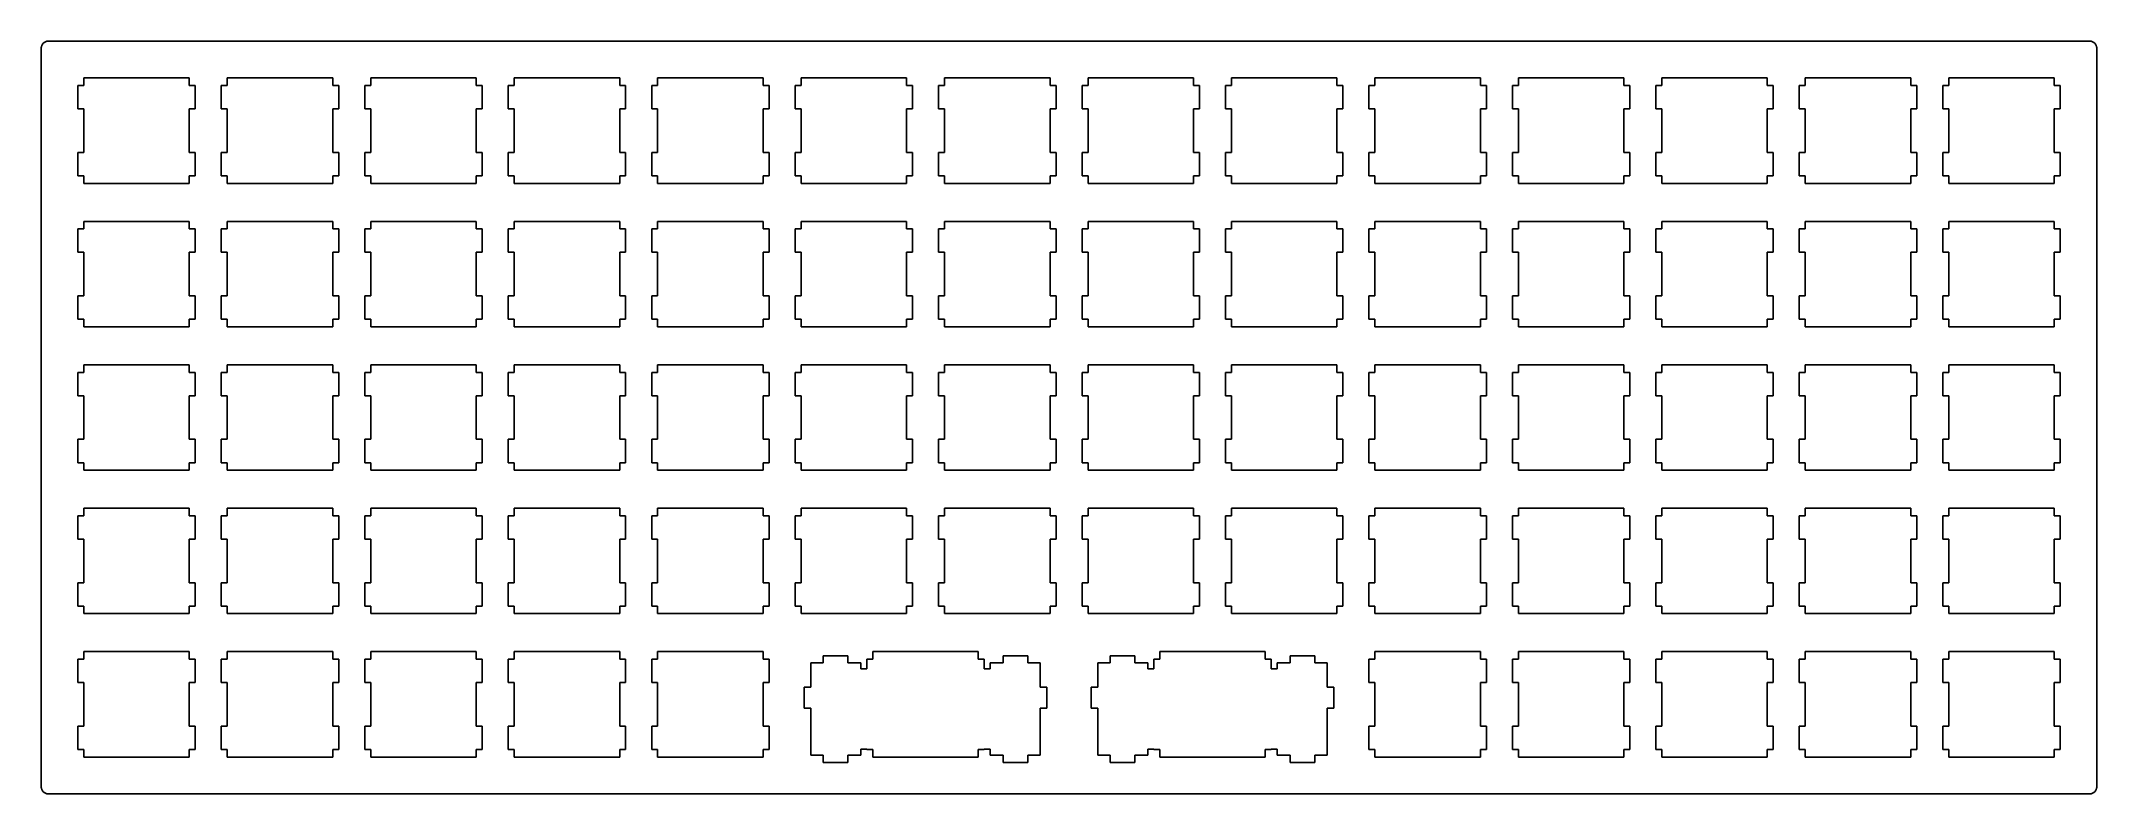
# Model space of a CAD drawing. Header units: inches. Extents: x 0 to 273, y 0 to 100.
import ezdxf

# ---------------------------------------------------------------- set-up
doc = ezdxf.new("R2010")
doc.units = ezdxf.units.IN
doc.header["$MEASUREMENT"] = 0
doc.layers.get('0').update_dxf_attribs({"true_color": 0xc2ced6})

msp = doc.modelspace()

# ---------------------------------------------------------------- linework, layer by layer
at = {"color": 0}
for p, q in [((0, 99.08, 14.5), (0.01, 99.16, 14.5)), ((0, 99, 14.5), (0, 99.08, 14.5)), ((0, 1, 14.5), (0, 99, 14.5)), ((0.01, 99.16, 14.5), (0.03, 99.23, 14.5)), ((0.03, 99.23, 14.5), (0.05, 99.31, 14.5)), ((0.05, 99.31, 14.5), (0.08, 99.38, 14.5)), ((0.08, 99.38, 14.5), (0.11, 99.45, 14.5)), ((0.11, 99.45, 14.5), (0.15, 99.52, 14.5)), ((0.15, 99.52, 14.5), (0.19, 99.59, 14.5)), ((0.19, 99.59, 14.5), (0.24, 99.65, 14.5)), ((0.24, 99.65, 14.5), (0.29, 99.71, 14.5)), ((0.29, 99.71, 14.5), (0.35, 99.76, 14.5)), ((0.35, 99.76, 14.5), (0.41, 99.81, 14.5)), ((0.41, 99.81, 14.5), (0.48, 99.85, 14.5)), ((0.48, 99.85, 14.5), (0.55, 99.89, 14.5)), ((0.55, 99.89, 14.5), (0.62, 99.92, 14.5)), ((0.62, 99.92, 14.5), (0.69, 99.95, 14.5)), ((0.69, 99.95, 14.5), (0.77, 99.97, 14.5)), ((0.77, 99.97, 14.5), (0.84, 99.99, 14.5)), ((0.84, 99.99, 14.5), (0.92, 100, 14.5)), ((0.92, 100, 14.5), (1, 100, 14.5)), ((1, 100, 14.5), (272, 100, 14.5)), ((272, 100, 14.5), (272.08, 100, 14.5)), ((272.08, 100, 14.5), (272.16, 99.99, 14.5)), ((272.16, 99.99, 14.5), (272.23, 99.97, 14.5)), ((272.23, 99.97, 14.5), (272.31, 99.95, 14.5)), ((272.31, 99.95, 14.5), (272.38, 99.92, 14.5)), ((272.38, 99.92, 14.5), (272.45, 99.89, 14.5)), ((272.45, 99.89, 14.5), (272.52, 99.85, 14.5)), ((272.52, 99.85, 14.5), (272.59, 99.81, 14.5)), ((272.59, 99.81, 14.5), (272.65, 99.76, 14.5)), ((272.65, 99.76, 14.5), (272.71, 99.71, 14.5)), ((272.71, 99.71, 14.5), (272.76, 99.65, 14.5)), ((272.76, 99.65, 14.5), (272.81, 99.59, 14.5)), ((272.81, 99.59, 14.5), (272.85, 99.52, 14.5)), ((272.85, 99.52, 14.5), (272.89, 99.45, 14.5)), ((272.89, 99.45, 14.5), (272.92, 99.38, 14.5)), ((272.92, 99.38, 14.5), (272.95, 99.31, 14.5)), ((272.95, 99.31, 14.5), (272.97, 99.23, 14.5)), ((272.97, 99.23, 14.5), (272.99, 99.16, 14.5)), ((272.99, 99.16, 14.5), (273, 99.08, 14.5)), ((273, 99.08, 14.5), (273, 99, 14.5)), ((273, 99, 14.5), (273, 1, 14.5)), ((4.88, 91, 14.5), (4.88, 94.1, 14.5)), ((4.88, 94.1, 14.5), (5.67, 94.1, 14.5)), ((5.67, 94.1, 14.5), (5.67, 95.1, 14.5)), ((5.67, 95.1, 14.5), (19.68, 95.1, 14.5)), ((19.68, 95.1, 14.5), (19.68, 94.1, 14.5)), ((19.68, 94.1, 14.5), (20.47, 94.1, 14.5)), ((20.47, 94.1, 14.5), (20.47, 91, 14.5)), ((23.93, 91, 14.5), (23.93, 94.1, 14.5)), ((23.93, 94.1, 14.5), (24.72, 94.1, 14.5)), ((24.72, 94.1, 14.5), (24.72, 95.1, 14.5)), ((24.72, 95.1, 14.5), (38.73, 95.1, 14.5)), ((38.73, 95.1, 14.5), (38.73, 94.1, 14.5)), ((38.73, 94.1, 14.5), (39.52, 94.1, 14.5)), ((39.52, 94.1, 14.5), (39.52, 91, 14.5)), ((42.98, 91, 14.5), (42.98, 94.1, 14.5)), ((42.98, 94.1, 14.5), (43.77, 94.1, 14.5)), ((43.77, 94.1, 14.5), (43.77, 95.1, 14.5)), ((43.77, 95.1, 14.5), (57.78, 95.1, 14.5)), ((57.78, 95.1, 14.5), (57.78, 94.1, 14.5)), ((57.78, 94.1, 14.5), (58.57, 94.1, 14.5)), ((58.57, 94.1, 14.5), (58.57, 91, 14.5)), ((62.03, 91, 14.5), (62.03, 94.1, 14.5)), ((62.03, 94.1, 14.5), (62.82, 94.1, 14.5)), ((62.82, 94.1, 14.5), (62.82, 95.1, 14.5)), ((62.82, 95.1, 14.5), (76.83, 95.1, 14.5)), ((76.83, 95.1, 14.5), (76.83, 94.1, 14.5)), ((76.83, 94.1, 14.5), (77.62, 94.1, 14.5)), ((77.62, 94.1, 14.5), (77.62, 91, 14.5)), ((81.08, 91, 14.5), (81.08, 94.1, 14.5)), ((81.08, 94.1, 14.5), (81.87, 94.1, 14.5)), ((81.87, 94.1, 14.5), (81.87, 95.1, 14.5)), ((81.87, 95.1, 14.5), (95.88, 95.1, 14.5)), ((95.88, 95.1, 14.5), (95.88, 94.1, 14.5)), ((95.88, 94.1, 14.5), (96.67, 94.1, 14.5)), ((96.67, 94.1, 14.5), (96.67, 91, 14.5)), ((100.13, 91, 14.5), (100.13, 94.1, 14.5)), ((100.13, 94.1, 14.5), (100.93, 94.1, 14.5)), ((100.93, 94.1, 14.5), (100.93, 95.1, 14.5)), ((100.93, 95.1, 14.5), (114.93, 95.1, 14.5)), ((114.93, 95.1, 14.5), (114.93, 94.1, 14.5)), ((114.93, 94.1, 14.5), (115.73, 94.1, 14.5)), ((115.73, 94.1, 14.5), (115.73, 91, 14.5)), ((119.18, 91, 14.5), (119.18, 94.1, 14.5)), ((119.18, 94.1, 14.5), (119.98, 94.1, 14.5)), ((119.98, 94.1, 14.5), (119.98, 95.1, 14.5)), ((119.98, 95.1, 14.5), (133.98, 95.1, 14.5)), ((133.98, 95.1, 14.5), (133.98, 94.1, 14.5)), ((133.98, 94.1, 14.5), (134.78, 94.1, 14.5)), ((134.78, 94.1, 14.5), (134.78, 91, 14.5)), ((138.23, 91, 14.5), (138.23, 94.1, 14.5)), ((138.23, 94.1, 14.5), (139.03, 94.1, 14.5)), ((139.03, 94.1, 14.5), (139.03, 95.1, 14.5)), ((139.03, 95.1, 14.5), (153.03, 95.1, 14.5)), ((153.03, 95.1, 14.5), (153.03, 94.1, 14.5)), ((153.03, 94.1, 14.5), (153.83, 94.1, 14.5)), ((153.83, 94.1, 14.5), (153.83, 91, 14.5)), ((157.28, 91, 14.5), (157.28, 94.1, 14.5)), ((157.28, 94.1, 14.5), (158.08, 94.1, 14.5)), ((158.08, 94.1, 14.5), (158.08, 95.1, 14.5)), ((158.08, 95.1, 14.5), (172.08, 95.1, 14.5)), ((172.08, 95.1, 14.5), (172.08, 94.1, 14.5)), ((172.08, 94.1, 14.5), (172.88, 94.1, 14.5)), ((172.88, 94.1, 14.5), (172.88, 91, 14.5)), ((176.33, 91, 14.5), (176.33, 94.1, 14.5)), ((176.33, 94.1, 14.5), (177.13, 94.1, 14.5)), ((177.13, 94.1, 14.5), (177.13, 95.1, 14.5)), ((177.13, 95.1, 14.5), (191.13, 95.1, 14.5)), ((191.13, 95.1, 14.5), (191.13, 94.1, 14.5)), ((191.13, 94.1, 14.5), (191.93, 94.1, 14.5)), ((191.93, 94.1, 14.5), (191.93, 91, 14.5)), ((195.38, 91, 14.5), (195.38, 94.1, 14.5)), ((195.38, 94.1, 14.5), (196.18, 94.1, 14.5)), ((196.18, 94.1, 14.5), (196.18, 95.1, 14.5)), ((196.18, 95.1, 14.5), (210.18, 95.1, 14.5)), ((210.18, 95.1, 14.5), (210.18, 94.1, 14.5)), ((210.18, 94.1, 14.5), (210.98, 94.1, 14.5)), ((210.98, 94.1, 14.5), (210.98, 91, 14.5)), ((214.43, 91, 14.5), (214.43, 94.1, 14.5)), ((214.43, 94.1, 14.5), (215.23, 94.1, 14.5)), ((215.23, 94.1, 14.5), (215.23, 95.1, 14.5)), ((215.23, 95.1, 14.5), (229.23, 95.1, 14.5)), ((229.23, 95.1, 14.5), (229.23, 94.1, 14.5)), ((229.23, 94.1, 14.5), (230.03, 94.1, 14.5)), ((230.03, 94.1, 14.5), (230.03, 91, 14.5)), ((233.48, 91, 14.5), (233.48, 94.1, 14.5)), ((233.48, 94.1, 14.5), (234.28, 94.1, 14.5)), ((234.28, 94.1, 14.5), (234.28, 95.1, 14.5)), ((234.28, 95.1, 14.5), (248.28, 95.1, 14.5)), ((248.28, 95.1, 14.5), (248.28, 94.1, 14.5)), ((248.28, 94.1, 14.5), (249.08, 94.1, 14.5)), ((249.08, 94.1, 14.5), (249.08, 91, 14.5)), ((252.53, 91, 14.5), (252.53, 94.1, 14.5)), ((252.53, 94.1, 14.5), (253.33, 94.1, 14.5)), ((253.33, 94.1, 14.5), (253.33, 95.1, 14.5)), ((253.33, 95.1, 14.5), (267.33, 95.1, 14.5)), ((267.33, 95.1, 14.5), (267.33, 94.1, 14.5)), ((267.33, 94.1, 14.5), (268.13, 94.1, 14.5)), ((268.13, 94.1, 14.5), (268.13, 91, 14.5)), ((5.67, 91, 14.5), (4.88, 91, 14.5)), ((5.67, 85.2, 14.5), (5.67, 91, 14.5)), ((20.47, 91, 14.5), (19.68, 91, 14.5)), ((19.68, 91, 14.5), (19.68, 85.2, 14.5)), ((24.72, 91, 14.5), (23.93, 91, 14.5)), ((24.72, 85.2, 14.5), (24.72, 91, 14.5)), ((39.52, 91, 14.5), (38.73, 91, 14.5)), ((38.73, 91, 14.5), (38.73, 85.2, 14.5)), ((43.77, 91, 14.5), (42.98, 91, 14.5)), ((43.77, 85.2, 14.5), (43.77, 91, 14.5)), ((58.57, 91, 14.5), (57.78, 91, 14.5)), ((57.78, 91, 14.5), (57.78, 85.2, 14.5)), ((62.82, 91, 14.5), (62.03, 91, 14.5)), ((62.82, 85.2, 14.5), (62.82, 91, 14.5)), ((77.62, 91, 14.5), (76.83, 91, 14.5)), ((76.83, 91, 14.5), (76.83, 85.2, 14.5)), ((81.87, 91, 14.5), (81.08, 91, 14.5)), ((81.87, 85.2, 14.5), (81.87, 91, 14.5)), ((96.67, 91, 14.5), (95.88, 91, 14.5)), ((95.88, 91, 14.5), (95.88, 85.2, 14.5)), ((100.93, 91, 14.5), (100.13, 91, 14.5)), ((100.93, 85.2, 14.5), (100.93, 91, 14.5)), ((115.73, 91, 14.5), (114.93, 91, 14.5)), ((114.93, 91, 14.5), (114.93, 85.2, 14.5)), ((119.98, 91, 14.5), (119.18, 91, 14.5)), ((119.98, 85.2, 14.5), (119.98, 91, 14.5)), ((134.78, 91, 14.5), (133.98, 91, 14.5)), ((133.98, 91, 14.5), (133.98, 85.2, 14.5)), ((139.03, 91, 14.5), (138.23, 91, 14.5)), ((139.03, 85.2, 14.5), (139.03, 91, 14.5)), ((153.83, 91, 14.5), (153.03, 91, 14.5)), ((153.03, 91, 14.5), (153.03, 85.2, 14.5)), ((158.08, 91, 14.5), (157.28, 91, 14.5)), ((158.08, 85.2, 14.5), (158.08, 91, 14.5)), ((172.88, 91, 14.5), (172.08, 91, 14.5)), ((172.08, 91, 14.5), (172.08, 85.2, 14.5)), ((177.13, 91, 14.5), (176.33, 91, 14.5)), ((177.13, 85.2, 14.5), (177.13, 91, 14.5)), ((191.93, 91, 14.5), (191.13, 91, 14.5)), ((191.13, 91, 14.5), (191.13, 85.2, 14.5)), ((196.18, 91, 14.5), (195.38, 91, 14.5)), ((196.18, 85.2, 14.5), (196.18, 91, 14.5)), ((210.98, 91, 14.5), (210.18, 91, 14.5)), ((210.18, 91, 14.5), (210.18, 85.2, 14.5)), ((215.23, 91, 14.5), (214.43, 91, 14.5)), ((215.23, 85.2, 14.5), (215.23, 91, 14.5)), ((230.03, 91, 14.5), (229.23, 91, 14.5)), ((229.23, 91, 14.5), (229.23, 85.2, 14.5)), ((234.28, 91, 14.5), (233.48, 91, 14.5)), ((234.28, 85.2, 14.5), (234.28, 91, 14.5)), ((249.08, 91, 14.5), (248.28, 91, 14.5)), ((248.28, 91, 14.5), (248.28, 85.2, 14.5)), ((253.33, 91, 14.5), (252.53, 91, 14.5)), ((253.33, 85.2, 14.5), (253.33, 91, 14.5)), ((268.13, 91, 14.5), (267.33, 91, 14.5)), ((267.33, 91, 14.5), (267.33, 85.2, 14.5)), ((4.88, 82.1, 14.5), (4.88, 85.2, 14.5)), ((4.88, 85.2, 14.5), (5.67, 85.2, 14.5)), ((19.68, 85.2, 14.5), (20.47, 85.2, 14.5)), ((20.47, 85.2, 14.5), (20.47, 82.1, 14.5)), ((23.93, 82.1, 14.5), (23.93, 85.2, 14.5)), ((23.93, 85.2, 14.5), (24.72, 85.2, 14.5)), ((38.73, 85.2, 14.5), (39.52, 85.2, 14.5)), ((39.52, 85.2, 14.5), (39.52, 82.1, 14.5)), ((42.98, 82.1, 14.5), (42.98, 85.2, 14.5)), ((42.98, 85.2, 14.5), (43.77, 85.2, 14.5)), ((57.78, 85.2, 14.5), (58.57, 85.2, 14.5)), ((58.57, 85.2, 14.5), (58.57, 82.1, 14.5)), ((62.03, 82.1, 14.5), (62.03, 85.2, 14.5)), ((62.03, 85.2, 14.5), (62.82, 85.2, 14.5)), ((76.83, 85.2, 14.5), (77.62, 85.2, 14.5)), ((77.62, 85.2, 14.5), (77.62, 82.1, 14.5)), ((81.08, 82.1, 14.5), (81.08, 85.2, 14.5)), ((81.08, 85.2, 14.5), (81.87, 85.2, 14.5)), ((95.88, 85.2, 14.5), (96.67, 85.2, 14.5)), ((96.67, 85.2, 14.5), (96.67, 82.1, 14.5)), ((100.13, 82.1, 14.5), (100.13, 85.2, 14.5)), ((100.13, 85.2, 14.5), (100.93, 85.2, 14.5)), ((114.93, 85.2, 14.5), (115.73, 85.2, 14.5)), ((115.73, 85.2, 14.5), (115.73, 82.1, 14.5)), ((119.18, 82.1, 14.5), (119.18, 85.2, 14.5)), ((119.18, 85.2, 14.5), (119.98, 85.2, 14.5)), ((133.98, 85.2, 14.5), (134.78, 85.2, 14.5)), ((134.78, 85.2, 14.5), (134.78, 82.1, 14.5)), ((138.23, 82.1, 14.5), (138.23, 85.2, 14.5)), ((138.23, 85.2, 14.5), (139.03, 85.2, 14.5)), ((153.03, 85.2, 14.5), (153.83, 85.2, 14.5)), ((153.83, 85.2, 14.5), (153.83, 82.1, 14.5)), ((157.28, 82.1, 14.5), (157.28, 85.2, 14.5)), ((157.28, 85.2, 14.5), (158.08, 85.2, 14.5)), ((172.08, 85.2, 14.5), (172.88, 85.2, 14.5)), ((172.88, 85.2, 14.5), (172.88, 82.1, 14.5)), ((176.33, 82.1, 14.5), (176.33, 85.2, 14.5)), ((176.33, 85.2, 14.5), (177.13, 85.2, 14.5)), ((191.13, 85.2, 14.5), (191.93, 85.2, 14.5)), ((191.93, 85.2, 14.5), (191.93, 82.1, 14.5)), ((195.38, 82.1, 14.5), (195.38, 85.2, 14.5)), ((195.38, 85.2, 14.5), (196.18, 85.2, 14.5)), ((210.18, 85.2, 14.5), (210.98, 85.2, 14.5)), ((210.98, 85.2, 14.5), (210.98, 82.1, 14.5)), ((214.43, 82.1, 14.5), (214.43, 85.2, 14.5)), ((214.43, 85.2, 14.5), (215.23, 85.2, 14.5)), ((229.23, 85.2, 14.5), (230.03, 85.2, 14.5)), ((230.03, 85.2, 14.5), (230.03, 82.1, 14.5)), ((233.48, 82.1, 14.5), (233.48, 85.2, 14.5)), ((233.48, 85.2, 14.5), (234.28, 85.2, 14.5)), ((248.28, 85.2, 14.5), (249.08, 85.2, 14.5)), ((249.08, 85.2, 14.5), (249.08, 82.1, 14.5)), ((252.53, 82.1, 14.5), (252.53, 85.2, 14.5)), ((252.53, 85.2, 14.5), (253.33, 85.2, 14.5)), ((267.33, 85.2, 14.5), (268.13, 85.2, 14.5)), ((268.13, 85.2, 14.5), (268.13, 82.1, 14.5)), ((5.67, 82.1, 14.5), (4.88, 82.1, 14.5)), ((5.67, 81.1, 14.5), (5.67, 82.1, 14.5)), ((19.68, 82.1, 14.5), (19.68, 81.1, 14.5)), ((20.47, 82.1, 14.5), (19.68, 82.1, 14.5)), ((24.72, 82.1, 14.5), (23.93, 82.1, 14.5)), ((24.72, 81.1, 14.5), (24.72, 82.1, 14.5)), ((38.73, 82.1, 14.5), (38.73, 81.1, 14.5)), ((39.52, 82.1, 14.5), (38.73, 82.1, 14.5)), ((43.77, 82.1, 14.5), (42.98, 82.1, 14.5)), ((43.77, 81.1, 14.5), (43.77, 82.1, 14.5)), ((57.78, 82.1, 14.5), (57.78, 81.1, 14.5)), ((58.57, 82.1, 14.5), (57.78, 82.1, 14.5)), ((62.82, 82.1, 14.5), (62.03, 82.1, 14.5)), ((62.82, 81.1, 14.5), (62.82, 82.1, 14.5)), ((76.83, 82.1, 14.5), (76.83, 81.1, 14.5)), ((77.62, 82.1, 14.5), (76.83, 82.1, 14.5)), ((81.87, 82.1, 14.5), (81.08, 82.1, 14.5)), ((81.87, 81.1, 14.5), (81.87, 82.1, 14.5)), ((95.88, 82.1, 14.5), (95.88, 81.1, 14.5)), ((96.67, 82.1, 14.5), (95.88, 82.1, 14.5)), ((100.93, 82.1, 14.5), (100.13, 82.1, 14.5)), ((100.93, 81.1, 14.5), (100.93, 82.1, 14.5)), ((114.93, 82.1, 14.5), (114.93, 81.1, 14.5)), ((115.73, 82.1, 14.5), (114.93, 82.1, 14.5)), ((119.98, 82.1, 14.5), (119.18, 82.1, 14.5)), ((119.98, 81.1, 14.5), (119.98, 82.1, 14.5)), ((133.98, 82.1, 14.5), (133.98, 81.1, 14.5)), ((134.78, 82.1, 14.5), (133.98, 82.1, 14.5)), ((139.03, 82.1, 14.5), (138.23, 82.1, 14.5)), ((139.03, 81.1, 14.5), (139.03, 82.1, 14.5)), ((153.03, 82.1, 14.5), (153.03, 81.1, 14.5)), ((153.83, 82.1, 14.5), (153.03, 82.1, 14.5)), ((158.08, 82.1, 14.5), (157.28, 82.1, 14.5)), ((158.08, 81.1, 14.5), (158.08, 82.1, 14.5)), ((172.08, 82.1, 14.5), (172.08, 81.1, 14.5)), ((172.88, 82.1, 14.5), (172.08, 82.1, 14.5)), ((177.13, 82.1, 14.5), (176.33, 82.1, 14.5)), ((177.13, 81.1, 14.5), (177.13, 82.1, 14.5)), ((191.13, 82.1, 14.5), (191.13, 81.1, 14.5)), ((191.93, 82.1, 14.5), (191.13, 82.1, 14.5)), ((196.18, 82.1, 14.5), (195.38, 82.1, 14.5)), ((196.18, 81.1, 14.5), (196.18, 82.1, 14.5)), ((210.18, 82.1, 14.5), (210.18, 81.1, 14.5)), ((210.98, 82.1, 14.5), (210.18, 82.1, 14.5)), ((215.23, 82.1, 14.5), (214.43, 82.1, 14.5)), ((215.23, 81.1, 14.5), (215.23, 82.1, 14.5)), ((229.23, 82.1, 14.5), (229.23, 81.1, 14.5)), ((230.03, 82.1, 14.5), (229.23, 82.1, 14.5)), ((234.28, 82.1, 14.5), (233.48, 82.1, 14.5)), ((234.28, 81.1, 14.5), (234.28, 82.1, 14.5)), ((248.28, 82.1, 14.5), (248.28, 81.1, 14.5)), ((249.08, 82.1, 14.5), (248.28, 82.1, 14.5)), ((253.33, 82.1, 14.5), (252.53, 82.1, 14.5)), ((253.33, 81.1, 14.5), (253.33, 82.1, 14.5)), ((267.33, 82.1, 14.5), (267.33, 81.1, 14.5)), ((268.13, 82.1, 14.5), (267.33, 82.1, 14.5)), ((19.68, 81.1, 14.5), (5.67, 81.1, 14.5)), ((38.73, 81.1, 14.5), (24.72, 81.1, 14.5)), ((57.78, 81.1, 14.5), (43.77, 81.1, 14.5)), ((76.83, 81.1, 14.5), (62.82, 81.1, 14.5)), ((95.88, 81.1, 14.5), (81.87, 81.1, 14.5)), ((114.93, 81.1, 14.5), (100.93, 81.1, 14.5)), ((133.98, 81.1, 14.5), (119.98, 81.1, 14.5)), ((153.03, 81.1, 14.5), (139.03, 81.1, 14.5)), ((172.08, 81.1, 14.5), (158.08, 81.1, 14.5)), ((191.13, 81.1, 14.5), (177.13, 81.1, 14.5)), ((210.18, 81.1, 14.5), (196.18, 81.1, 14.5)), ((229.23, 81.1, 14.5), (215.23, 81.1, 14.5)), ((248.28, 81.1, 14.5), (234.28, 81.1, 14.5)), ((267.33, 81.1, 14.5), (253.33, 81.1, 14.5)), ((4.88, 71.95, 14.5), (4.88, 75.05, 14.5)), ((4.88, 75.05, 14.5), (5.67, 75.05, 14.5)), ((5.67, 75.05, 14.5), (5.67, 76.05, 14.5)), ((5.67, 76.05, 14.5), (19.68, 76.05, 14.5)), ((19.68, 76.05, 14.5), (19.68, 75.05, 14.5)), ((19.68, 75.05, 14.5), (20.47, 75.05, 14.5)), ((20.47, 75.05, 14.5), (20.47, 71.95, 14.5)), ((23.93, 71.95, 14.5), (23.93, 75.05, 14.5)), ((23.93, 75.05, 14.5), (24.72, 75.05, 14.5)), ((24.72, 75.05, 14.5), (24.72, 76.05, 14.5)), ((24.72, 76.05, 14.5), (38.73, 76.05, 14.5)), ((38.73, 76.05, 14.5), (38.73, 75.05, 14.5)), ((38.73, 75.05, 14.5), (39.52, 75.05, 14.5)), ((39.52, 75.05, 14.5), (39.52, 71.95, 14.5)), ((42.98, 71.95, 14.5), (42.98, 75.05, 14.5)), ((42.98, 75.05, 14.5), (43.77, 75.05, 14.5)), ((43.77, 75.05, 14.5), (43.77, 76.05, 14.5)), ((43.77, 76.05, 14.5), (57.78, 76.05, 14.5)), ((57.78, 76.05, 14.5), (57.78, 75.05, 14.5)), ((57.78, 75.05, 14.5), (58.57, 75.05, 14.5)), ((58.57, 75.05, 14.5), (58.57, 71.95, 14.5)), ((62.03, 71.95, 14.5), (62.03, 75.05, 14.5)), ((62.03, 75.05, 14.5), (62.82, 75.05, 14.5)), ((62.82, 75.05, 14.5), (62.82, 76.05, 14.5)), ((62.82, 76.05, 14.5), (76.83, 76.05, 14.5)), ((76.83, 76.05, 14.5), (76.83, 75.05, 14.5)), ((76.83, 75.05, 14.5), (77.62, 75.05, 14.5)), ((77.62, 75.05, 14.5), (77.62, 71.95, 14.5)), ((81.08, 71.95, 14.5), (81.08, 75.05, 14.5)), ((81.08, 75.05, 14.5), (81.87, 75.05, 14.5)), ((81.87, 75.05, 14.5), (81.87, 76.05, 14.5)), ((81.87, 76.05, 14.5), (95.88, 76.05, 14.5)), ((95.88, 76.05, 14.5), (95.88, 75.05, 14.5)), ((95.88, 75.05, 14.5), (96.67, 75.05, 14.5)), ((96.67, 75.05, 14.5), (96.67, 71.95, 14.5)), ((100.13, 71.95, 14.5), (100.13, 75.05, 14.5)), ((100.13, 75.05, 14.5), (100.93, 75.05, 14.5)), ((100.93, 75.05, 14.5), (100.93, 76.05, 14.5)), ((100.93, 76.05, 14.5), (114.93, 76.05, 14.5)), ((114.93, 76.05, 14.5), (114.93, 75.05, 14.5)), ((114.93, 75.05, 14.5), (115.73, 75.05, 14.5)), ((115.73, 75.05, 14.5), (115.73, 71.95, 14.5)), ((119.18, 71.95, 14.5), (119.18, 75.05, 14.5)), ((119.18, 75.05, 14.5), (119.98, 75.05, 14.5)), ((119.98, 75.05, 14.5), (119.98, 76.05, 14.5)), ((119.98, 76.05, 14.5), (133.98, 76.05, 14.5)), ((133.98, 76.05, 14.5), (133.98, 75.05, 14.5)), ((133.98, 75.05, 14.5), (134.78, 75.05, 14.5)), ((134.78, 75.05, 14.5), (134.78, 71.95, 14.5)), ((138.23, 71.95, 14.5), (138.23, 75.05, 14.5)), ((138.23, 75.05, 14.5), (139.03, 75.05, 14.5)), ((139.03, 75.05, 14.5), (139.03, 76.05, 14.5)), ((139.03, 76.05, 14.5), (153.03, 76.05, 14.5)), ((153.03, 76.05, 14.5), (153.03, 75.05, 14.5)), ((153.03, 75.05, 14.5), (153.83, 75.05, 14.5)), ((153.83, 75.05, 14.5), (153.83, 71.95, 14.5)), ((157.28, 71.95, 14.5), (157.28, 75.05, 14.5)), ((157.28, 75.05, 14.5), (158.08, 75.05, 14.5)), ((158.08, 75.05, 14.5), (158.08, 76.05, 14.5)), ((158.08, 76.05, 14.5), (172.08, 76.05, 14.5)), ((172.08, 76.05, 14.5), (172.08, 75.05, 14.5)), ((172.08, 75.05, 14.5), (172.88, 75.05, 14.5)), ((172.88, 75.05, 14.5), (172.88, 71.95, 14.5)), ((176.33, 71.95, 14.5), (176.33, 75.05, 14.5)), ((176.33, 75.05, 14.5), (177.13, 75.05, 14.5)), ((177.13, 75.05, 14.5), (177.13, 76.05, 14.5)), ((177.13, 76.05, 14.5), (191.13, 76.05, 14.5)), ((191.13, 76.05, 14.5), (191.13, 75.05, 14.5)), ((191.13, 75.05, 14.5), (191.93, 75.05, 14.5)), ((191.93, 75.05, 14.5), (191.93, 71.95, 14.5)), ((195.38, 71.95, 14.5), (195.38, 75.05, 14.5)), ((195.38, 75.05, 14.5), (196.18, 75.05, 14.5)), ((196.18, 75.05, 14.5), (196.18, 76.05, 14.5)), ((196.18, 76.05, 14.5), (210.18, 76.05, 14.5)), ((210.18, 76.05, 14.5), (210.18, 75.05, 14.5)), ((210.18, 75.05, 14.5), (210.98, 75.05, 14.5)), ((210.98, 75.05, 14.5), (210.98, 71.95, 14.5)), ((214.43, 71.95, 14.5), (214.43, 75.05, 14.5)), ((214.43, 75.05, 14.5), (215.23, 75.05, 14.5)), ((215.23, 75.05, 14.5), (215.23, 76.05, 14.5)), ((215.23, 76.05, 14.5), (229.23, 76.05, 14.5)), ((229.23, 76.05, 14.5), (229.23, 75.05, 14.5)), ((229.23, 75.05, 14.5), (230.03, 75.05, 14.5)), ((230.03, 75.05, 14.5), (230.03, 71.95, 14.5)), ((233.48, 71.95, 14.5), (233.48, 75.05, 14.5)), ((233.48, 75.05, 14.5), (234.28, 75.05, 14.5)), ((234.28, 75.05, 14.5), (234.28, 76.05, 14.5)), ((234.28, 76.05, 14.5), (248.28, 76.05, 14.5)), ((248.28, 76.05, 14.5), (248.28, 75.05, 14.5)), ((248.28, 75.05, 14.5), (249.08, 75.05, 14.5)), ((249.08, 75.05, 14.5), (249.08, 71.95, 14.5)), ((252.53, 71.95, 14.5), (252.53, 75.05, 14.5)), ((252.53, 75.05, 14.5), (253.33, 75.05, 14.5)), ((253.33, 75.05, 14.5), (253.33, 76.05, 14.5)), ((253.33, 76.05, 14.5), (267.33, 76.05, 14.5)), ((267.33, 76.05, 14.5), (267.33, 75.05, 14.5)), ((267.33, 75.05, 14.5), (268.13, 75.05, 14.5)), ((268.13, 75.05, 14.5), (268.13, 71.95, 14.5)), ((5.67, 71.95, 14.5), (4.88, 71.95, 14.5)), ((5.67, 66.15, 14.5), (5.67, 71.95, 14.5)), ((20.47, 71.95, 14.5), (19.68, 71.95, 14.5)), ((19.68, 71.95, 14.5), (19.68, 66.15, 14.5)), ((24.72, 71.95, 14.5), (23.93, 71.95, 14.5)), ((24.72, 66.15, 14.5), (24.72, 71.95, 14.5)), ((39.52, 71.95, 14.5), (38.73, 71.95, 14.5)), ((38.73, 71.95, 14.5), (38.73, 66.15, 14.5)), ((43.77, 71.95, 14.5), (42.98, 71.95, 14.5)), ((43.77, 66.15, 14.5), (43.77, 71.95, 14.5)), ((58.57, 71.95, 14.5), (57.78, 71.95, 14.5)), ((57.78, 71.95, 14.5), (57.78, 66.15, 14.5)), ((62.82, 71.95, 14.5), (62.03, 71.95, 14.5)), ((62.82, 66.15, 14.5), (62.82, 71.95, 14.5)), ((77.62, 71.95, 14.5), (76.83, 71.95, 14.5)), ((76.83, 71.95, 14.5), (76.83, 66.15, 14.5)), ((81.87, 71.95, 14.5), (81.08, 71.95, 14.5)), ((81.87, 66.15, 14.5), (81.87, 71.95, 14.5)), ((96.67, 71.95, 14.5), (95.88, 71.95, 14.5)), ((95.88, 71.95, 14.5), (95.88, 66.15, 14.5)), ((100.93, 71.95, 14.5), (100.13, 71.95, 14.5)), ((100.93, 66.15, 14.5), (100.93, 71.95, 14.5)), ((115.73, 71.95, 14.5), (114.93, 71.95, 14.5)), ((114.93, 71.95, 14.5), (114.93, 66.15, 14.5)), ((119.98, 71.95, 14.5), (119.18, 71.95, 14.5)), ((119.98, 66.15, 14.5), (119.98, 71.95, 14.5)), ((134.78, 71.95, 14.5), (133.98, 71.95, 14.5)), ((133.98, 71.95, 14.5), (133.98, 66.15, 14.5)), ((139.03, 71.95, 14.5), (138.23, 71.95, 14.5)), ((139.03, 66.15, 14.5), (139.03, 71.95, 14.5)), ((153.83, 71.95, 14.5), (153.03, 71.95, 14.5)), ((153.03, 71.95, 14.5), (153.03, 66.15, 14.5)), ((158.08, 71.95, 14.5), (157.28, 71.95, 14.5)), ((158.08, 66.15, 14.5), (158.08, 71.95, 14.5)), ((172.88, 71.95, 14.5), (172.08, 71.95, 14.5)), ((172.08, 71.95, 14.5), (172.08, 66.15, 14.5)), ((177.13, 71.95, 14.5), (176.33, 71.95, 14.5)), ((177.13, 66.15, 14.5), (177.13, 71.95, 14.5)), ((191.93, 71.95, 14.5), (191.13, 71.95, 14.5)), ((191.13, 71.95, 14.5), (191.13, 66.15, 14.5)), ((196.18, 71.95, 14.5), (195.38, 71.95, 14.5)), ((196.18, 66.15, 14.5), (196.18, 71.95, 14.5)), ((210.98, 71.95, 14.5), (210.18, 71.95, 14.5)), ((210.18, 71.95, 14.5), (210.18, 66.15, 14.5)), ((215.23, 71.95, 14.5), (214.43, 71.95, 14.5)), ((215.23, 66.15, 14.5), (215.23, 71.95, 14.5)), ((230.03, 71.95, 14.5), (229.23, 71.95, 14.5)), ((229.23, 71.95, 14.5), (229.23, 66.15, 14.5)), ((234.28, 71.95, 14.5), (233.48, 71.95, 14.5)), ((234.28, 66.15, 14.5), (234.28, 71.95, 14.5)), ((249.08, 71.95, 14.5), (248.28, 71.95, 14.5)), ((248.28, 71.95, 14.5), (248.28, 66.15, 14.5)), ((253.33, 71.95, 14.5), (252.53, 71.95, 14.5)), ((253.33, 66.15, 14.5), (253.33, 71.95, 14.5)), ((268.13, 71.95, 14.5), (267.33, 71.95, 14.5)), ((267.33, 71.95, 14.5), (267.33, 66.15, 14.5)), ((4.88, 63.05, 14.5), (4.88, 66.15, 14.5)), ((4.88, 66.15, 14.5), (5.67, 66.15, 14.5)), ((19.68, 66.15, 14.5), (20.47, 66.15, 14.5)), ((20.47, 66.15, 14.5), (20.47, 63.05, 14.5)), ((23.93, 63.05, 14.5), (23.93, 66.15, 14.5)), ((23.93, 66.15, 14.5), (24.72, 66.15, 14.5)), ((38.73, 66.15, 14.5), (39.52, 66.15, 14.5)), ((39.52, 66.15, 14.5), (39.52, 63.05, 14.5)), ((42.98, 63.05, 14.5), (42.98, 66.15, 14.5)), ((42.98, 66.15, 14.5), (43.77, 66.15, 14.5)), ((57.78, 66.15, 14.5), (58.57, 66.15, 14.5)), ((58.57, 66.15, 14.5), (58.57, 63.05, 14.5)), ((62.03, 63.05, 14.5), (62.03, 66.15, 14.5)), ((62.03, 66.15, 14.5), (62.82, 66.15, 14.5)), ((76.83, 66.15, 14.5), (77.62, 66.15, 14.5)), ((77.62, 66.15, 14.5), (77.62, 63.05, 14.5)), ((81.08, 63.05, 14.5), (81.08, 66.15, 14.5)), ((81.08, 66.15, 14.5), (81.87, 66.15, 14.5)), ((95.88, 66.15, 14.5), (96.67, 66.15, 14.5)), ((96.67, 66.15, 14.5), (96.67, 63.05, 14.5)), ((100.13, 63.05, 14.5), (100.13, 66.15, 14.5)), ((100.13, 66.15, 14.5), (100.93, 66.15, 14.5)), ((114.93, 66.15, 14.5), (115.73, 66.15, 14.5)), ((115.73, 66.15, 14.5), (115.73, 63.05, 14.5)), ((119.18, 63.05, 14.5), (119.18, 66.15, 14.5)), ((119.18, 66.15, 14.5), (119.98, 66.15, 14.5)), ((133.98, 66.15, 14.5), (134.78, 66.15, 14.5)), ((134.78, 66.15, 14.5), (134.78, 63.05, 14.5)), ((138.23, 63.05, 14.5), (138.23, 66.15, 14.5)), ((138.23, 66.15, 14.5), (139.03, 66.15, 14.5)), ((153.03, 66.15, 14.5), (153.83, 66.15, 14.5)), ((153.83, 66.15, 14.5), (153.83, 63.05, 14.5)), ((157.28, 63.05, 14.5), (157.28, 66.15, 14.5)), ((157.28, 66.15, 14.5), (158.08, 66.15, 14.5)), ((172.08, 66.15, 14.5), (172.88, 66.15, 14.5)), ((172.88, 66.15, 14.5), (172.88, 63.05, 14.5)), ((176.33, 63.05, 14.5), (176.33, 66.15, 14.5)), ((176.33, 66.15, 14.5), (177.13, 66.15, 14.5)), ((191.13, 66.15, 14.5), (191.93, 66.15, 14.5)), ((191.93, 66.15, 14.5), (191.93, 63.05, 14.5)), ((195.38, 63.05, 14.5), (195.38, 66.15, 14.5)), ((195.38, 66.15, 14.5), (196.18, 66.15, 14.5)), ((210.18, 66.15, 14.5), (210.98, 66.15, 14.5)), ((210.98, 66.15, 14.5), (210.98, 63.05, 14.5)), ((214.43, 63.05, 14.5), (214.43, 66.15, 14.5)), ((214.43, 66.15, 14.5), (215.23, 66.15, 14.5)), ((229.23, 66.15, 14.5), (230.03, 66.15, 14.5)), ((230.03, 66.15, 14.5), (230.03, 63.05, 14.5)), ((233.48, 63.05, 14.5), (233.48, 66.15, 14.5)), ((233.48, 66.15, 14.5), (234.28, 66.15, 14.5)), ((248.28, 66.15, 14.5), (249.08, 66.15, 14.5)), ((249.08, 66.15, 14.5), (249.08, 63.05, 14.5)), ((252.53, 63.05, 14.5), (252.53, 66.15, 14.5)), ((252.53, 66.15, 14.5), (253.33, 66.15, 14.5)), ((267.33, 66.15, 14.5), (268.13, 66.15, 14.5)), ((268.13, 66.15, 14.5), (268.13, 63.05, 14.5)), ((5.67, 63.05, 14.5), (4.88, 63.05, 14.5)), ((5.67, 62.05, 14.5), (5.67, 63.05, 14.5)), ((19.68, 63.05, 14.5), (19.68, 62.05, 14.5)), ((20.47, 63.05, 14.5), (19.68, 63.05, 14.5)), ((24.72, 63.05, 14.5), (23.93, 63.05, 14.5)), ((24.72, 62.05, 14.5), (24.72, 63.05, 14.5)), ((38.73, 63.05, 14.5), (38.73, 62.05, 14.5)), ((39.52, 63.05, 14.5), (38.73, 63.05, 14.5)), ((43.77, 63.05, 14.5), (42.98, 63.05, 14.5)), ((43.77, 62.05, 14.5), (43.77, 63.05, 14.5)), ((57.78, 63.05, 14.5), (57.78, 62.05, 14.5)), ((58.57, 63.05, 14.5), (57.78, 63.05, 14.5)), ((62.82, 63.05, 14.5), (62.03, 63.05, 14.5)), ((62.82, 62.05, 14.5), (62.82, 63.05, 14.5)), ((76.83, 63.05, 14.5), (76.83, 62.05, 14.5)), ((77.62, 63.05, 14.5), (76.83, 63.05, 14.5)), ((81.87, 63.05, 14.5), (81.08, 63.05, 14.5)), ((81.87, 62.05, 14.5), (81.87, 63.05, 14.5)), ((95.88, 63.05, 14.5), (95.88, 62.05, 14.5)), ((96.67, 63.05, 14.5), (95.88, 63.05, 14.5)), ((100.93, 63.05, 14.5), (100.13, 63.05, 14.5)), ((100.93, 62.05, 14.5), (100.93, 63.05, 14.5)), ((114.93, 63.05, 14.5), (114.93, 62.05, 14.5)), ((115.73, 63.05, 14.5), (114.93, 63.05, 14.5)), ((119.98, 63.05, 14.5), (119.18, 63.05, 14.5)), ((119.98, 62.05, 14.5), (119.98, 63.05, 14.5)), ((133.98, 63.05, 14.5), (133.98, 62.05, 14.5)), ((134.78, 63.05, 14.5), (133.98, 63.05, 14.5)), ((139.03, 63.05, 14.5), (138.23, 63.05, 14.5)), ((139.03, 62.05, 14.5), (139.03, 63.05, 14.5)), ((153.03, 63.05, 14.5), (153.03, 62.05, 14.5)), ((153.83, 63.05, 14.5), (153.03, 63.05, 14.5)), ((158.08, 63.05, 14.5), (157.28, 63.05, 14.5)), ((158.08, 62.05, 14.5), (158.08, 63.05, 14.5)), ((172.08, 63.05, 14.5), (172.08, 62.05, 14.5)), ((172.88, 63.05, 14.5), (172.08, 63.05, 14.5)), ((177.13, 63.05, 14.5), (176.33, 63.05, 14.5)), ((177.13, 62.05, 14.5), (177.13, 63.05, 14.5)), ((191.13, 63.05, 14.5), (191.13, 62.05, 14.5)), ((191.93, 63.05, 14.5), (191.13, 63.05, 14.5)), ((196.18, 63.05, 14.5), (195.38, 63.05, 14.5)), ((196.18, 62.05, 14.5), (196.18, 63.05, 14.5)), ((210.18, 63.05, 14.5), (210.18, 62.05, 14.5)), ((210.98, 63.05, 14.5), (210.18, 63.05, 14.5)), ((215.23, 63.05, 14.5), (214.43, 63.05, 14.5)), ((215.23, 62.05, 14.5), (215.23, 63.05, 14.5)), ((229.23, 63.05, 14.5), (229.23, 62.05, 14.5)), ((230.03, 63.05, 14.5), (229.23, 63.05, 14.5)), ((234.28, 63.05, 14.5), (233.48, 63.05, 14.5)), ((234.28, 62.05, 14.5), (234.28, 63.05, 14.5)), ((248.28, 63.05, 14.5), (248.28, 62.05, 14.5)), ((249.08, 63.05, 14.5), (248.28, 63.05, 14.5)), ((253.33, 63.05, 14.5), (252.53, 63.05, 14.5)), ((253.33, 62.05, 14.5), (253.33, 63.05, 14.5)), ((267.33, 63.05, 14.5), (267.33, 62.05, 14.5)), ((268.13, 63.05, 14.5), (267.33, 63.05, 14.5)), ((19.68, 62.05, 14.5), (5.67, 62.05, 14.5)), ((38.73, 62.05, 14.5), (24.72, 62.05, 14.5)), ((57.78, 62.05, 14.5), (43.77, 62.05, 14.5)), ((76.83, 62.05, 14.5), (62.82, 62.05, 14.5)), ((95.88, 62.05, 14.5), (81.87, 62.05, 14.5)), ((114.93, 62.05, 14.5), (100.93, 62.05, 14.5)), ((133.98, 62.05, 14.5), (119.98, 62.05, 14.5)), ((153.03, 62.05, 14.5), (139.03, 62.05, 14.5)), ((172.08, 62.05, 14.5), (158.08, 62.05, 14.5)), ((191.13, 62.05, 14.5), (177.13, 62.05, 14.5)), ((210.18, 62.05, 14.5), (196.18, 62.05, 14.5)), ((229.23, 62.05, 14.5), (215.23, 62.05, 14.5)), ((248.28, 62.05, 14.5), (234.28, 62.05, 14.5)), ((267.33, 62.05, 14.5), (253.33, 62.05, 14.5)), ((4.88, 52.9, 14.5), (4.88, 56, 14.5)), ((4.88, 56, 14.5), (5.67, 56, 14.5)), ((5.67, 56, 14.5), (5.67, 57, 14.5)), ((5.67, 57, 14.5), (19.68, 57, 14.5)), ((19.68, 57, 14.5), (19.68, 56, 14.5)), ((19.68, 56, 14.5), (20.47, 56, 14.5)), ((20.47, 56, 14.5), (20.47, 52.9, 14.5)), ((23.93, 52.9, 14.5), (23.93, 56, 14.5)), ((23.93, 56, 14.5), (24.72, 56, 14.5)), ((24.72, 56, 14.5), (24.72, 57, 14.5)), ((24.72, 57, 14.5), (38.73, 57, 14.5)), ((38.73, 57, 14.5), (38.73, 56, 14.5)), ((38.73, 56, 14.5), (39.52, 56, 14.5)), ((39.52, 56, 14.5), (39.52, 52.9, 14.5)), ((42.98, 52.9, 14.5), (42.98, 56, 14.5)), ((42.98, 56, 14.5), (43.77, 56, 14.5)), ((43.77, 56, 14.5), (43.77, 57, 14.5)), ((43.77, 57, 14.5), (57.78, 57, 14.5)), ((57.78, 57, 14.5), (57.78, 56, 14.5)), ((57.78, 56, 14.5), (58.57, 56, 14.5)), ((58.57, 56, 14.5), (58.57, 52.9, 14.5)), ((62.03, 52.9, 14.5), (62.03, 56, 14.5)), ((62.03, 56, 14.5), (62.82, 56, 14.5)), ((62.82, 56, 14.5), (62.82, 57, 14.5)), ((62.82, 57, 14.5), (76.83, 57, 14.5)), ((76.83, 57, 14.5), (76.83, 56, 14.5)), ((76.83, 56, 14.5), (77.62, 56, 14.5)), ((77.62, 56, 14.5), (77.62, 52.9, 14.5)), ((81.08, 52.9, 14.5), (81.08, 56, 14.5)), ((81.08, 56, 14.5), (81.87, 56, 14.5)), ((81.87, 56, 14.5), (81.87, 57, 14.5)), ((81.87, 57, 14.5), (95.88, 57, 14.5)), ((95.88, 57, 14.5), (95.88, 56, 14.5)), ((95.88, 56, 14.5), (96.67, 56, 14.5)), ((96.67, 56, 14.5), (96.67, 52.9, 14.5)), ((100.13, 52.9, 14.5), (100.13, 56, 14.5)), ((100.13, 56, 14.5), (100.93, 56, 14.5)), ((100.93, 56, 14.5), (100.93, 57, 14.5)), ((100.93, 57, 14.5), (114.93, 57, 14.5)), ((114.93, 57, 14.5), (114.93, 56, 14.5)), ((114.93, 56, 14.5), (115.73, 56, 14.5)), ((115.73, 56, 14.5), (115.73, 52.9, 14.5)), ((119.18, 52.9, 14.5), (119.18, 56, 14.5)), ((119.18, 56, 14.5), (119.98, 56, 14.5)), ((119.98, 56, 14.5), (119.98, 57, 14.5)), ((119.98, 57, 14.5), (133.98, 57, 14.5)), ((133.98, 57, 14.5), (133.98, 56, 14.5)), ((133.98, 56, 14.5), (134.78, 56, 14.5)), ((134.78, 56, 14.5), (134.78, 52.9, 14.5)), ((138.23, 52.9, 14.5), (138.23, 56, 14.5)), ((138.23, 56, 14.5), (139.03, 56, 14.5)), ((139.03, 56, 14.5), (139.03, 57, 14.5)), ((139.03, 57, 14.5), (153.03, 57, 14.5)), ((153.03, 57, 14.5), (153.03, 56, 14.5)), ((153.03, 56, 14.5), (153.83, 56, 14.5)), ((153.83, 56, 14.5), (153.83, 52.9, 14.5)), ((157.28, 52.9, 14.5), (157.28, 56, 14.5)), ((157.28, 56, 14.5), (158.08, 56, 14.5)), ((158.08, 56, 14.5), (158.08, 57, 14.5)), ((158.08, 57, 14.5), (172.08, 57, 14.5)), ((172.08, 57, 14.5), (172.08, 56, 14.5)), ((172.08, 56, 14.5), (172.88, 56, 14.5)), ((172.88, 56, 14.5), (172.88, 52.9, 14.5)), ((176.33, 52.9, 14.5), (176.33, 56, 14.5)), ((176.33, 56, 14.5), (177.13, 56, 14.5)), ((177.13, 56, 14.5), (177.13, 57, 14.5)), ((177.13, 57, 14.5), (191.13, 57, 14.5)), ((191.13, 57, 14.5), (191.13, 56, 14.5)), ((191.13, 56, 14.5), (191.93, 56, 14.5)), ((191.93, 56, 14.5), (191.93, 52.9, 14.5)), ((195.38, 52.9, 14.5), (195.38, 56, 14.5)), ((195.38, 56, 14.5), (196.18, 56, 14.5)), ((196.18, 56, 14.5), (196.18, 57, 14.5)), ((196.18, 57, 14.5), (210.18, 57, 14.5)), ((210.18, 57, 14.5), (210.18, 56, 14.5)), ((210.18, 56, 14.5), (210.98, 56, 14.5)), ((210.98, 56, 14.5), (210.98, 52.9, 14.5)), ((214.43, 52.9, 14.5), (214.43, 56, 14.5)), ((214.43, 56, 14.5), (215.23, 56, 14.5)), ((215.23, 56, 14.5), (215.23, 57, 14.5)), ((215.23, 57, 14.5), (229.23, 57, 14.5)), ((229.23, 57, 14.5), (229.23, 56, 14.5)), ((229.23, 56, 14.5), (230.03, 56, 14.5)), ((230.03, 56, 14.5), (230.03, 52.9, 14.5)), ((233.48, 52.9, 14.5), (233.48, 56, 14.5)), ((233.48, 56, 14.5), (234.28, 56, 14.5)), ((234.28, 56, 14.5), (234.28, 57, 14.5)), ((234.28, 57, 14.5), (248.28, 57, 14.5)), ((248.28, 57, 14.5), (248.28, 56, 14.5)), ((248.28, 56, 14.5), (249.08, 56, 14.5)), ((249.08, 56, 14.5), (249.08, 52.9, 14.5)), ((252.53, 52.9, 14.5), (252.53, 56, 14.5)), ((252.53, 56, 14.5), (253.33, 56, 14.5)), ((253.33, 56, 14.5), (253.33, 57, 14.5)), ((253.33, 57, 14.5), (267.33, 57, 14.5)), ((267.33, 57, 14.5), (267.33, 56, 14.5)), ((267.33, 56, 14.5), (268.13, 56, 14.5)), ((268.13, 56, 14.5), (268.13, 52.9, 14.5)), ((5.67, 52.9, 14.5), (4.88, 52.9, 14.5)), ((5.67, 47.1, 14.5), (5.67, 52.9, 14.5)), ((20.47, 52.9, 14.5), (19.68, 52.9, 14.5)), ((19.68, 52.9, 14.5), (19.68, 47.1, 14.5)), ((24.72, 52.9, 14.5), (23.93, 52.9, 14.5)), ((24.72, 47.1, 14.5), (24.72, 52.9, 14.5)), ((39.52, 52.9, 14.5), (38.73, 52.9, 14.5)), ((38.73, 52.9, 14.5), (38.73, 47.1, 14.5)), ((43.77, 52.9, 14.5), (42.98, 52.9, 14.5)), ((43.77, 47.1, 14.5), (43.77, 52.9, 14.5)), ((58.57, 52.9, 14.5), (57.78, 52.9, 14.5)), ((57.78, 52.9, 14.5), (57.78, 47.1, 14.5)), ((62.82, 52.9, 14.5), (62.03, 52.9, 14.5)), ((62.82, 47.1, 14.5), (62.82, 52.9, 14.5)), ((77.62, 52.9, 14.5), (76.83, 52.9, 14.5)), ((76.83, 52.9, 14.5), (76.83, 47.1, 14.5)), ((81.87, 52.9, 14.5), (81.08, 52.9, 14.5)), ((81.87, 47.1, 14.5), (81.87, 52.9, 14.5)), ((96.67, 52.9, 14.5), (95.88, 52.9, 14.5)), ((95.88, 52.9, 14.5), (95.88, 47.1, 14.5)), ((100.93, 52.9, 14.5), (100.13, 52.9, 14.5)), ((100.93, 47.1, 14.5), (100.93, 52.9, 14.5)), ((115.73, 52.9, 14.5), (114.93, 52.9, 14.5)), ((114.93, 52.9, 14.5), (114.93, 47.1, 14.5)), ((119.98, 52.9, 14.5), (119.18, 52.9, 14.5)), ((119.98, 47.1, 14.5), (119.98, 52.9, 14.5)), ((134.78, 52.9, 14.5), (133.98, 52.9, 14.5)), ((133.98, 52.9, 14.5), (133.98, 47.1, 14.5)), ((139.03, 52.9, 14.5), (138.23, 52.9, 14.5)), ((139.03, 47.1, 14.5), (139.03, 52.9, 14.5)), ((153.83, 52.9, 14.5), (153.03, 52.9, 14.5)), ((153.03, 52.9, 14.5), (153.03, 47.1, 14.5)), ((158.08, 52.9, 14.5), (157.28, 52.9, 14.5)), ((158.08, 47.1, 14.5), (158.08, 52.9, 14.5)), ((172.88, 52.9, 14.5), (172.08, 52.9, 14.5)), ((172.08, 52.9, 14.5), (172.08, 47.1, 14.5)), ((177.13, 52.9, 14.5), (176.33, 52.9, 14.5)), ((177.13, 47.1, 14.5), (177.13, 52.9, 14.5)), ((191.93, 52.9, 14.5), (191.13, 52.9, 14.5)), ((191.13, 52.9, 14.5), (191.13, 47.1, 14.5)), ((196.18, 52.9, 14.5), (195.38, 52.9, 14.5)), ((196.18, 47.1, 14.5), (196.18, 52.9, 14.5)), ((210.98, 52.9, 14.5), (210.18, 52.9, 14.5)), ((210.18, 52.9, 14.5), (210.18, 47.1, 14.5)), ((215.23, 52.9, 14.5), (214.43, 52.9, 14.5)), ((215.23, 47.1, 14.5), (215.23, 52.9, 14.5)), ((230.03, 52.9, 14.5), (229.23, 52.9, 14.5)), ((229.23, 52.9, 14.5), (229.23, 47.1, 14.5)), ((234.28, 52.9, 14.5), (233.48, 52.9, 14.5)), ((234.28, 47.1, 14.5), (234.28, 52.9, 14.5)), ((249.08, 52.9, 14.5), (248.28, 52.9, 14.5)), ((248.28, 52.9, 14.5), (248.28, 47.1, 14.5)), ((253.33, 52.9, 14.5), (252.53, 52.9, 14.5)), ((253.33, 47.1, 14.5), (253.33, 52.9, 14.5)), ((268.13, 52.9, 14.5), (267.33, 52.9, 14.5)), ((267.33, 52.9, 14.5), (267.33, 47.1, 14.5)), ((4.88, 44, 14.5), (4.88, 47.1, 14.5)), ((4.88, 47.1, 14.5), (5.67, 47.1, 14.5)), ((19.68, 47.1, 14.5), (20.47, 47.1, 14.5)), ((20.47, 47.1, 14.5), (20.47, 44, 14.5)), ((23.93, 44, 14.5), (23.93, 47.1, 14.5)), ((23.93, 47.1, 14.5), (24.72, 47.1, 14.5)), ((38.73, 47.1, 14.5), (39.52, 47.1, 14.5)), ((39.52, 47.1, 14.5), (39.52, 44, 14.5)), ((42.98, 44, 14.5), (42.98, 47.1, 14.5)), ((42.98, 47.1, 14.5), (43.77, 47.1, 14.5)), ((57.78, 47.1, 14.5), (58.57, 47.1, 14.5)), ((58.57, 47.1, 14.5), (58.57, 44, 14.5)), ((62.03, 44, 14.5), (62.03, 47.1, 14.5)), ((62.03, 47.1, 14.5), (62.82, 47.1, 14.5)), ((76.83, 47.1, 14.5), (77.62, 47.1, 14.5)), ((77.62, 47.1, 14.5), (77.62, 44, 14.5)), ((81.08, 44, 14.5), (81.08, 47.1, 14.5)), ((81.08, 47.1, 14.5), (81.87, 47.1, 14.5)), ((95.88, 47.1, 14.5), (96.67, 47.1, 14.5)), ((96.67, 47.1, 14.5), (96.67, 44, 14.5)), ((100.13, 44, 14.5), (100.13, 47.1, 14.5)), ((100.13, 47.1, 14.5), (100.93, 47.1, 14.5)), ((114.93, 47.1, 14.5), (115.73, 47.1, 14.5)), ((115.73, 47.1, 14.5), (115.73, 44, 14.5)), ((119.18, 44, 14.5), (119.18, 47.1, 14.5)), ((119.18, 47.1, 14.5), (119.98, 47.1, 14.5)), ((133.98, 47.1, 14.5), (134.78, 47.1, 14.5)), ((134.78, 47.1, 14.5), (134.78, 44, 14.5)), ((138.23, 44, 14.5), (138.23, 47.1, 14.5)), ((138.23, 47.1, 14.5), (139.03, 47.1, 14.5)), ((153.03, 47.1, 14.5), (153.83, 47.1, 14.5)), ((153.83, 47.1, 14.5), (153.83, 44, 14.5)), ((157.28, 44, 14.5), (157.28, 47.1, 14.5)), ((157.28, 47.1, 14.5), (158.08, 47.1, 14.5)), ((172.08, 47.1, 14.5), (172.88, 47.1, 14.5)), ((172.88, 47.1, 14.5), (172.88, 44, 14.5)), ((176.33, 44, 14.5), (176.33, 47.1, 14.5)), ((176.33, 47.1, 14.5), (177.13, 47.1, 14.5)), ((191.13, 47.1, 14.5), (191.93, 47.1, 14.5)), ((191.93, 47.1, 14.5), (191.93, 44, 14.5)), ((195.38, 44, 14.5), (195.38, 47.1, 14.5)), ((195.38, 47.1, 14.5), (196.18, 47.1, 14.5)), ((210.18, 47.1, 14.5), (210.98, 47.1, 14.5)), ((210.98, 47.1, 14.5), (210.98, 44, 14.5)), ((214.43, 44, 14.5), (214.43, 47.1, 14.5)), ((214.43, 47.1, 14.5), (215.23, 47.1, 14.5)), ((229.23, 47.1, 14.5), (230.03, 47.1, 14.5)), ((230.03, 47.1, 14.5), (230.03, 44, 14.5)), ((233.48, 44, 14.5), (233.48, 47.1, 14.5)), ((233.48, 47.1, 14.5), (234.28, 47.1, 14.5)), ((248.28, 47.1, 14.5), (249.08, 47.1, 14.5)), ((249.08, 47.1, 14.5), (249.08, 44, 14.5)), ((252.53, 44, 14.5), (252.53, 47.1, 14.5)), ((252.53, 47.1, 14.5), (253.33, 47.1, 14.5)), ((267.33, 47.1, 14.5), (268.13, 47.1, 14.5)), ((268.13, 47.1, 14.5), (268.13, 44, 14.5)), ((5.67, 44, 14.5), (4.88, 44, 14.5)), ((5.67, 43, 14.5), (5.67, 44, 14.5)), ((19.68, 44, 14.5), (19.68, 43, 14.5)), ((20.47, 44, 14.5), (19.68, 44, 14.5)), ((24.72, 44, 14.5), (23.93, 44, 14.5)), ((24.72, 43, 14.5), (24.72, 44, 14.5)), ((38.73, 44, 14.5), (38.73, 43, 14.5)), ((39.52, 44, 14.5), (38.73, 44, 14.5)), ((43.77, 44, 14.5), (42.98, 44, 14.5)), ((43.77, 43, 14.5), (43.77, 44, 14.5)), ((57.78, 44, 14.5), (57.78, 43, 14.5)), ((58.57, 44, 14.5), (57.78, 44, 14.5)), ((62.82, 44, 14.5), (62.03, 44, 14.5)), ((62.82, 43, 14.5), (62.82, 44, 14.5)), ((76.83, 44, 14.5), (76.83, 43, 14.5)), ((77.62, 44, 14.5), (76.83, 44, 14.5)), ((81.87, 44, 14.5), (81.08, 44, 14.5)), ((81.87, 43, 14.5), (81.87, 44, 14.5)), ((95.88, 44, 14.5), (95.88, 43, 14.5)), ((96.67, 44, 14.5), (95.88, 44, 14.5)), ((100.93, 44, 14.5), (100.13, 44, 14.5)), ((100.93, 43, 14.5), (100.93, 44, 14.5)), ((114.93, 44, 14.5), (114.93, 43, 14.5)), ((115.73, 44, 14.5), (114.93, 44, 14.5)), ((119.98, 44, 14.5), (119.18, 44, 14.5)), ((119.98, 43, 14.5), (119.98, 44, 14.5)), ((133.98, 44, 14.5), (133.98, 43, 14.5)), ((134.78, 44, 14.5), (133.98, 44, 14.5)), ((139.03, 44, 14.5), (138.23, 44, 14.5)), ((139.03, 43, 14.5), (139.03, 44, 14.5)), ((153.03, 44, 14.5), (153.03, 43, 14.5)), ((153.83, 44, 14.5), (153.03, 44, 14.5)), ((158.08, 44, 14.5), (157.28, 44, 14.5)), ((158.08, 43, 14.5), (158.08, 44, 14.5)), ((172.08, 44, 14.5), (172.08, 43, 14.5)), ((172.88, 44, 14.5), (172.08, 44, 14.5)), ((177.13, 44, 14.5), (176.33, 44, 14.5)), ((177.13, 43, 14.5), (177.13, 44, 14.5)), ((191.13, 44, 14.5), (191.13, 43, 14.5)), ((191.93, 44, 14.5), (191.13, 44, 14.5)), ((196.18, 44, 14.5), (195.38, 44, 14.5)), ((196.18, 43, 14.5), (196.18, 44, 14.5)), ((210.18, 44, 14.5), (210.18, 43, 14.5)), ((210.98, 44, 14.5), (210.18, 44, 14.5)), ((215.23, 44, 14.5), (214.43, 44, 14.5)), ((215.23, 43, 14.5), (215.23, 44, 14.5)), ((229.23, 44, 14.5), (229.23, 43, 14.5)), ((230.03, 44, 14.5), (229.23, 44, 14.5)), ((234.28, 44, 14.5), (233.48, 44, 14.5)), ((234.28, 43, 14.5), (234.28, 44, 14.5)), ((248.28, 44, 14.5), (248.28, 43, 14.5)), ((249.08, 44, 14.5), (248.28, 44, 14.5)), ((253.33, 44, 14.5), (252.53, 44, 14.5)), ((253.33, 43, 14.5), (253.33, 44, 14.5)), ((267.33, 44, 14.5), (267.33, 43, 14.5)), ((268.13, 44, 14.5), (267.33, 44, 14.5)), ((19.68, 43, 14.5), (5.67, 43, 14.5)), ((38.73, 43, 14.5), (24.72, 43, 14.5)), ((57.78, 43, 14.5), (43.77, 43, 14.5)), ((76.83, 43, 14.5), (62.82, 43, 14.5)), ((95.88, 43, 14.5), (81.87, 43, 14.5)), ((114.93, 43, 14.5), (100.93, 43, 14.5)), ((133.98, 43, 14.5), (119.98, 43, 14.5)), ((153.03, 43, 14.5), (139.03, 43, 14.5)), ((172.08, 43, 14.5), (158.08, 43, 14.5)), ((191.13, 43, 14.5), (177.13, 43, 14.5)), ((210.18, 43, 14.5), (196.18, 43, 14.5)), ((229.23, 43, 14.5), (215.23, 43, 14.5)), ((248.28, 43, 14.5), (234.28, 43, 14.5)), ((267.33, 43, 14.5), (253.33, 43, 14.5)), ((4.88, 33.85, 14.5), (4.88, 36.95, 14.5)), ((4.88, 36.95, 14.5), (5.67, 36.95, 14.5)), ((5.67, 36.95, 14.5), (5.67, 37.95, 14.5)), ((5.67, 37.95, 14.5), (19.68, 37.95, 14.5)), ((19.68, 37.95, 14.5), (19.68, 36.95, 14.5)), ((19.68, 36.95, 14.5), (20.47, 36.95, 14.5)), ((20.47, 36.95, 14.5), (20.47, 33.85, 14.5)), ((23.93, 33.85, 14.5), (23.93, 36.95, 14.5)), ((23.93, 36.95, 14.5), (24.72, 36.95, 14.5)), ((24.72, 36.95, 14.5), (24.72, 37.95, 14.5)), ((24.72, 37.95, 14.5), (38.73, 37.95, 14.5)), ((38.73, 37.95, 14.5), (38.73, 36.95, 14.5)), ((38.73, 36.95, 14.5), (39.52, 36.95, 14.5)), ((39.52, 36.95, 14.5), (39.52, 33.85, 14.5)), ((42.98, 33.85, 14.5), (42.98, 36.95, 14.5)), ((42.98, 36.95, 14.5), (43.77, 36.95, 14.5)), ((43.77, 36.95, 14.5), (43.77, 37.95, 14.5)), ((43.77, 37.95, 14.5), (57.78, 37.95, 14.5)), ((57.78, 37.95, 14.5), (57.78, 36.95, 14.5)), ((57.78, 36.95, 14.5), (58.57, 36.95, 14.5)), ((58.57, 36.95, 14.5), (58.57, 33.85, 14.5)), ((62.03, 33.85, 14.5), (62.03, 36.95, 14.5)), ((62.03, 36.95, 14.5), (62.82, 36.95, 14.5)), ((62.82, 36.95, 14.5), (62.82, 37.95, 14.5)), ((62.82, 37.95, 14.5), (76.83, 37.95, 14.5)), ((76.83, 37.95, 14.5), (76.83, 36.95, 14.5)), ((76.83, 36.95, 14.5), (77.62, 36.95, 14.5)), ((77.62, 36.95, 14.5), (77.62, 33.85, 14.5)), ((81.08, 33.85, 14.5), (81.08, 36.95, 14.5)), ((81.08, 36.95, 14.5), (81.87, 36.95, 14.5)), ((81.87, 36.95, 14.5), (81.87, 37.95, 14.5)), ((81.87, 37.95, 14.5), (95.88, 37.95, 14.5)), ((95.88, 37.95, 14.5), (95.88, 36.95, 14.5)), ((95.88, 36.95, 14.5), (96.67, 36.95, 14.5)), ((96.67, 36.95, 14.5), (96.67, 33.85, 14.5)), ((100.13, 33.85, 14.5), (100.13, 36.95, 14.5)), ((100.13, 36.95, 14.5), (100.93, 36.95, 14.5)), ((100.93, 36.95, 14.5), (100.93, 37.95, 14.5)), ((100.93, 37.95, 14.5), (114.93, 37.95, 14.5)), ((114.93, 37.95, 14.5), (114.93, 36.95, 14.5)), ((114.93, 36.95, 14.5), (115.73, 36.95, 14.5)), ((115.73, 36.95, 14.5), (115.73, 33.85, 14.5)), ((119.18, 33.85, 14.5), (119.18, 36.95, 14.5)), ((119.18, 36.95, 14.5), (119.98, 36.95, 14.5)), ((119.98, 36.95, 14.5), (119.98, 37.95, 14.5)), ((119.98, 37.95, 14.5), (133.98, 37.95, 14.5)), ((133.98, 37.95, 14.5), (133.98, 36.95, 14.5)), ((133.98, 36.95, 14.5), (134.78, 36.95, 14.5)), ((134.78, 36.95, 14.5), (134.78, 33.85, 14.5)), ((138.23, 33.85, 14.5), (138.23, 36.95, 14.5)), ((138.23, 36.95, 14.5), (139.03, 36.95, 14.5)), ((139.03, 36.95, 14.5), (139.03, 37.95, 14.5)), ((139.03, 37.95, 14.5), (153.03, 37.95, 14.5)), ((153.03, 37.95, 14.5), (153.03, 36.95, 14.5)), ((153.03, 36.95, 14.5), (153.83, 36.95, 14.5)), ((153.83, 36.95, 14.5), (153.83, 33.85, 14.5)), ((157.28, 33.85, 14.5), (157.28, 36.95, 14.5)), ((157.28, 36.95, 14.5), (158.08, 36.95, 14.5)), ((158.08, 36.95, 14.5), (158.08, 37.95, 14.5)), ((158.08, 37.95, 14.5), (172.08, 37.95, 14.5)), ((172.08, 37.95, 14.5), (172.08, 36.95, 14.5)), ((172.08, 36.95, 14.5), (172.88, 36.95, 14.5)), ((172.88, 36.95, 14.5), (172.88, 33.85, 14.5)), ((176.33, 33.85, 14.5), (176.33, 36.95, 14.5)), ((176.33, 36.95, 14.5), (177.13, 36.95, 14.5)), ((177.13, 36.95, 14.5), (177.13, 37.95, 14.5)), ((177.13, 37.95, 14.5), (191.13, 37.95, 14.5)), ((191.13, 37.95, 14.5), (191.13, 36.95, 14.5)), ((191.13, 36.95, 14.5), (191.93, 36.95, 14.5)), ((191.93, 36.95, 14.5), (191.93, 33.85, 14.5)), ((195.38, 33.85, 14.5), (195.38, 36.95, 14.5)), ((195.38, 36.95, 14.5), (196.18, 36.95, 14.5)), ((196.18, 36.95, 14.5), (196.18, 37.95, 14.5)), ((196.18, 37.95, 14.5), (210.18, 37.95, 14.5)), ((210.18, 37.95, 14.5), (210.18, 36.95, 14.5)), ((210.18, 36.95, 14.5), (210.98, 36.95, 14.5)), ((210.98, 36.95, 14.5), (210.98, 33.85, 14.5)), ((214.43, 33.85, 14.5), (214.43, 36.95, 14.5)), ((214.43, 36.95, 14.5), (215.23, 36.95, 14.5)), ((215.23, 36.95, 14.5), (215.23, 37.95, 14.5)), ((215.23, 37.95, 14.5), (229.23, 37.95, 14.5)), ((229.23, 37.95, 14.5), (229.23, 36.95, 14.5)), ((229.23, 36.95, 14.5), (230.03, 36.95, 14.5)), ((230.03, 36.95, 14.5), (230.03, 33.85, 14.5)), ((233.48, 33.85, 14.5), (233.48, 36.95, 14.5)), ((233.48, 36.95, 14.5), (234.28, 36.95, 14.5)), ((234.28, 36.95, 14.5), (234.28, 37.95, 14.5)), ((234.28, 37.95, 14.5), (248.28, 37.95, 14.5)), ((248.28, 37.95, 14.5), (248.28, 36.95, 14.5)), ((248.28, 36.95, 14.5), (249.08, 36.95, 14.5)), ((249.08, 36.95, 14.5), (249.08, 33.85, 14.5)), ((252.53, 33.85, 14.5), (252.53, 36.95, 14.5)), ((252.53, 36.95, 14.5), (253.33, 36.95, 14.5)), ((253.33, 36.95, 14.5), (253.33, 37.95, 14.5)), ((253.33, 37.95, 14.5), (267.33, 37.95, 14.5)), ((267.33, 37.95, 14.5), (267.33, 36.95, 14.5)), ((267.33, 36.95, 14.5), (268.13, 36.95, 14.5)), ((268.13, 36.95, 14.5), (268.13, 33.85, 14.5)), ((5.67, 33.85, 14.5), (4.88, 33.85, 14.5)), ((5.67, 28.05, 14.5), (5.67, 33.85, 14.5)), ((20.47, 33.85, 14.5), (19.68, 33.85, 14.5)), ((19.68, 33.85, 14.5), (19.68, 28.05, 14.5)), ((24.72, 33.85, 14.5), (23.93, 33.85, 14.5)), ((24.72, 28.05, 14.5), (24.72, 33.85, 14.5)), ((39.52, 33.85, 14.5), (38.73, 33.85, 14.5)), ((38.73, 33.85, 14.5), (38.73, 28.05, 14.5)), ((43.77, 33.85, 14.5), (42.98, 33.85, 14.5)), ((43.77, 28.05, 14.5), (43.77, 33.85, 14.5)), ((58.57, 33.85, 14.5), (57.78, 33.85, 14.5)), ((57.78, 33.85, 14.5), (57.78, 28.05, 14.5)), ((62.82, 33.85, 14.5), (62.03, 33.85, 14.5)), ((62.82, 28.05, 14.5), (62.82, 33.85, 14.5)), ((77.62, 33.85, 14.5), (76.83, 33.85, 14.5)), ((76.83, 33.85, 14.5), (76.83, 28.05, 14.5)), ((81.87, 33.85, 14.5), (81.08, 33.85, 14.5)), ((81.87, 28.05, 14.5), (81.87, 33.85, 14.5)), ((96.67, 33.85, 14.5), (95.88, 33.85, 14.5)), ((95.88, 33.85, 14.5), (95.88, 28.05, 14.5)), ((100.93, 33.85, 14.5), (100.13, 33.85, 14.5)), ((100.93, 28.05, 14.5), (100.93, 33.85, 14.5)), ((115.73, 33.85, 14.5), (114.93, 33.85, 14.5)), ((114.93, 33.85, 14.5), (114.93, 28.05, 14.5)), ((119.98, 33.85, 14.5), (119.18, 33.85, 14.5)), ((119.98, 28.05, 14.5), (119.98, 33.85, 14.5)), ((134.78, 33.85, 14.5), (133.98, 33.85, 14.5)), ((133.98, 33.85, 14.5), (133.98, 28.05, 14.5)), ((139.03, 33.85, 14.5), (138.23, 33.85, 14.5)), ((139.03, 28.05, 14.5), (139.03, 33.85, 14.5)), ((153.83, 33.85, 14.5), (153.03, 33.85, 14.5)), ((153.03, 33.85, 14.5), (153.03, 28.05, 14.5)), ((158.08, 33.85, 14.5), (157.28, 33.85, 14.5)), ((158.08, 28.05, 14.5), (158.08, 33.85, 14.5)), ((172.88, 33.85, 14.5), (172.08, 33.85, 14.5)), ((172.08, 33.85, 14.5), (172.08, 28.05, 14.5)), ((177.13, 33.85, 14.5), (176.33, 33.85, 14.5)), ((177.13, 28.05, 14.5), (177.13, 33.85, 14.5)), ((191.93, 33.85, 14.5), (191.13, 33.85, 14.5)), ((191.13, 33.85, 14.5), (191.13, 28.05, 14.5)), ((196.18, 33.85, 14.5), (195.38, 33.85, 14.5)), ((196.18, 28.05, 14.5), (196.18, 33.85, 14.5)), ((210.98, 33.85, 14.5), (210.18, 33.85, 14.5)), ((210.18, 33.85, 14.5), (210.18, 28.05, 14.5)), ((215.23, 33.85, 14.5), (214.43, 33.85, 14.5)), ((215.23, 28.05, 14.5), (215.23, 33.85, 14.5)), ((230.03, 33.85, 14.5), (229.23, 33.85, 14.5)), ((229.23, 33.85, 14.5), (229.23, 28.05, 14.5)), ((234.28, 33.85, 14.5), (233.48, 33.85, 14.5)), ((234.28, 28.05, 14.5), (234.28, 33.85, 14.5)), ((249.08, 33.85, 14.5), (248.28, 33.85, 14.5)), ((248.28, 33.85, 14.5), (248.28, 28.05, 14.5)), ((253.33, 33.85, 14.5), (252.53, 33.85, 14.5)), ((253.33, 28.05, 14.5), (253.33, 33.85, 14.5)), ((268.13, 33.85, 14.5), (267.33, 33.85, 14.5)), ((267.33, 33.85, 14.5), (267.33, 28.05, 14.5)), ((4.88, 24.95, 14.5), (4.88, 28.05, 14.5)), ((4.88, 28.05, 14.5), (5.67, 28.05, 14.5)), ((19.68, 28.05, 14.5), (20.47, 28.05, 14.5)), ((20.47, 28.05, 14.5), (20.47, 24.95, 14.5)), ((23.93, 24.95, 14.5), (23.93, 28.05, 14.5)), ((23.93, 28.05, 14.5), (24.72, 28.05, 14.5)), ((38.73, 28.05, 14.5), (39.52, 28.05, 14.5)), ((39.52, 28.05, 14.5), (39.52, 24.95, 14.5)), ((42.98, 24.95, 14.5), (42.98, 28.05, 14.5)), ((42.98, 28.05, 14.5), (43.77, 28.05, 14.5)), ((57.78, 28.05, 14.5), (58.57, 28.05, 14.5)), ((58.57, 28.05, 14.5), (58.57, 24.95, 14.5)), ((62.03, 24.95, 14.5), (62.03, 28.05, 14.5)), ((62.03, 28.05, 14.5), (62.82, 28.05, 14.5)), ((76.83, 28.05, 14.5), (77.62, 28.05, 14.5)), ((77.62, 28.05, 14.5), (77.62, 24.95, 14.5)), ((81.08, 24.95, 14.5), (81.08, 28.05, 14.5)), ((81.08, 28.05, 14.5), (81.87, 28.05, 14.5)), ((95.88, 28.05, 14.5), (96.67, 28.05, 14.5)), ((96.67, 28.05, 14.5), (96.67, 24.95, 14.5)), ((100.13, 24.95, 14.5), (100.13, 28.05, 14.5)), ((100.13, 28.05, 14.5), (100.93, 28.05, 14.5)), ((114.93, 28.05, 14.5), (115.73, 28.05, 14.5)), ((115.73, 28.05, 14.5), (115.73, 24.95, 14.5)), ((119.18, 24.95, 14.5), (119.18, 28.05, 14.5)), ((119.18, 28.05, 14.5), (119.98, 28.05, 14.5)), ((133.98, 28.05, 14.5), (134.78, 28.05, 14.5)), ((134.78, 28.05, 14.5), (134.78, 24.95, 14.5)), ((138.23, 24.95, 14.5), (138.23, 28.05, 14.5)), ((138.23, 28.05, 14.5), (139.03, 28.05, 14.5)), ((153.03, 28.05, 14.5), (153.83, 28.05, 14.5)), ((153.83, 28.05, 14.5), (153.83, 24.95, 14.5)), ((157.28, 24.95, 14.5), (157.28, 28.05, 14.5)), ((157.28, 28.05, 14.5), (158.08, 28.05, 14.5)), ((172.08, 28.05, 14.5), (172.88, 28.05, 14.5)), ((172.88, 28.05, 14.5), (172.88, 24.95, 14.5)), ((176.33, 24.95, 14.5), (176.33, 28.05, 14.5)), ((176.33, 28.05, 14.5), (177.13, 28.05, 14.5)), ((191.13, 28.05, 14.5), (191.93, 28.05, 14.5)), ((191.93, 28.05, 14.5), (191.93, 24.95, 14.5)), ((195.38, 24.95, 14.5), (195.38, 28.05, 14.5)), ((195.38, 28.05, 14.5), (196.18, 28.05, 14.5)), ((210.18, 28.05, 14.5), (210.98, 28.05, 14.5)), ((210.98, 28.05, 14.5), (210.98, 24.95, 14.5)), ((214.43, 24.95, 14.5), (214.43, 28.05, 14.5)), ((214.43, 28.05, 14.5), (215.23, 28.05, 14.5)), ((229.23, 28.05, 14.5), (230.03, 28.05, 14.5)), ((230.03, 28.05, 14.5), (230.03, 24.95, 14.5)), ((233.48, 24.95, 14.5), (233.48, 28.05, 14.5)), ((233.48, 28.05, 14.5), (234.28, 28.05, 14.5)), ((248.28, 28.05, 14.5), (249.08, 28.05, 14.5)), ((249.08, 28.05, 14.5), (249.08, 24.95, 14.5)), ((252.53, 24.95, 14.5), (252.53, 28.05, 14.5)), ((252.53, 28.05, 14.5), (253.33, 28.05, 14.5)), ((267.33, 28.05, 14.5), (268.13, 28.05, 14.5)), ((268.13, 28.05, 14.5), (268.13, 24.95, 14.5)), ((5.67, 24.95, 14.5), (4.88, 24.95, 14.5)), ((5.67, 23.95, 14.5), (5.67, 24.95, 14.5)), ((19.68, 24.95, 14.5), (19.68, 23.95, 14.5)), ((20.47, 24.95, 14.5), (19.68, 24.95, 14.5)), ((24.72, 24.95, 14.5), (23.93, 24.95, 14.5)), ((24.72, 23.95, 14.5), (24.72, 24.95, 14.5)), ((38.73, 24.95, 14.5), (38.73, 23.95, 14.5)), ((39.52, 24.95, 14.5), (38.73, 24.95, 14.5)), ((43.77, 24.95, 14.5), (42.98, 24.95, 14.5)), ((43.77, 23.95, 14.5), (43.77, 24.95, 14.5)), ((57.78, 24.95, 14.5), (57.78, 23.95, 14.5)), ((58.57, 24.95, 14.5), (57.78, 24.95, 14.5)), ((62.82, 24.95, 14.5), (62.03, 24.95, 14.5)), ((62.82, 23.95, 14.5), (62.82, 24.95, 14.5)), ((76.83, 24.95, 14.5), (76.83, 23.95, 14.5)), ((77.62, 24.95, 14.5), (76.83, 24.95, 14.5)), ((81.87, 24.95, 14.5), (81.08, 24.95, 14.5)), ((81.87, 23.95, 14.5), (81.87, 24.95, 14.5)), ((95.88, 24.95, 14.5), (95.88, 23.95, 14.5)), ((96.67, 24.95, 14.5), (95.88, 24.95, 14.5)), ((100.93, 24.95, 14.5), (100.13, 24.95, 14.5)), ((100.93, 23.95, 14.5), (100.93, 24.95, 14.5)), ((114.93, 24.95, 14.5), (114.93, 23.95, 14.5)), ((115.73, 24.95, 14.5), (114.93, 24.95, 14.5)), ((119.98, 24.95, 14.5), (119.18, 24.95, 14.5)), ((119.98, 23.95, 14.5), (119.98, 24.95, 14.5)), ((133.98, 24.95, 14.5), (133.98, 23.95, 14.5)), ((134.78, 24.95, 14.5), (133.98, 24.95, 14.5)), ((139.03, 24.95, 14.5), (138.23, 24.95, 14.5)), ((139.03, 23.95, 14.5), (139.03, 24.95, 14.5)), ((153.03, 24.95, 14.5), (153.03, 23.95, 14.5)), ((153.83, 24.95, 14.5), (153.03, 24.95, 14.5)), ((158.08, 24.95, 14.5), (157.28, 24.95, 14.5)), ((158.08, 23.95, 14.5), (158.08, 24.95, 14.5)), ((172.08, 24.95, 14.5), (172.08, 23.95, 14.5)), ((172.88, 24.95, 14.5), (172.08, 24.95, 14.5)), ((177.13, 24.95, 14.5), (176.33, 24.95, 14.5)), ((177.13, 23.95, 14.5), (177.13, 24.95, 14.5)), ((191.13, 24.95, 14.5), (191.13, 23.95, 14.5)), ((191.93, 24.95, 14.5), (191.13, 24.95, 14.5)), ((196.18, 24.95, 14.5), (195.38, 24.95, 14.5)), ((196.18, 23.95, 14.5), (196.18, 24.95, 14.5)), ((210.18, 24.95, 14.5), (210.18, 23.95, 14.5)), ((210.98, 24.95, 14.5), (210.18, 24.95, 14.5)), ((215.23, 24.95, 14.5), (214.43, 24.95, 14.5)), ((215.23, 23.95, 14.5), (215.23, 24.95, 14.5)), ((229.23, 24.95, 14.5), (229.23, 23.95, 14.5)), ((230.03, 24.95, 14.5), (229.23, 24.95, 14.5)), ((234.28, 24.95, 14.5), (233.48, 24.95, 14.5)), ((234.28, 23.95, 14.5), (234.28, 24.95, 14.5)), ((248.28, 24.95, 14.5), (248.28, 23.95, 14.5)), ((249.08, 24.95, 14.5), (248.28, 24.95, 14.5)), ((253.33, 24.95, 14.5), (252.53, 24.95, 14.5)), ((253.33, 23.95, 14.5), (253.33, 24.95, 14.5)), ((267.33, 24.95, 14.5), (267.33, 23.95, 14.5)), ((268.13, 24.95, 14.5), (267.33, 24.95, 14.5)), ((19.68, 23.95, 14.5), (5.67, 23.95, 14.5)), ((38.73, 23.95, 14.5), (24.72, 23.95, 14.5)), ((57.78, 23.95, 14.5), (43.77, 23.95, 14.5)), ((76.83, 23.95, 14.5), (62.82, 23.95, 14.5)), ((95.88, 23.95, 14.5), (81.87, 23.95, 14.5)), ((114.93, 23.95, 14.5), (100.93, 23.95, 14.5)), ((133.98, 23.95, 14.5), (119.98, 23.95, 14.5)), ((153.03, 23.95, 14.5), (139.03, 23.95, 14.5)), ((172.08, 23.95, 14.5), (158.08, 23.95, 14.5)), ((191.13, 23.95, 14.5), (177.13, 23.95, 14.5)), ((210.18, 23.95, 14.5), (196.18, 23.95, 14.5)), ((229.23, 23.95, 14.5), (215.23, 23.95, 14.5)), ((248.28, 23.95, 14.5), (234.28, 23.95, 14.5)), ((267.33, 23.95, 14.5), (253.33, 23.95, 14.5)), ((4.88, 14.8, 14.5), (4.88, 17.9, 14.5)), ((4.88, 17.9, 14.5), (5.67, 17.9, 14.5)), ((5.67, 17.9, 14.5), (5.67, 18.9, 14.5)), ((5.67, 18.9, 14.5), (19.68, 18.9, 14.5)), ((19.68, 18.9, 14.5), (19.68, 17.9, 14.5)), ((19.68, 17.9, 14.5), (20.47, 17.9, 14.5)), ((20.47, 17.9, 14.5), (20.47, 14.8, 14.5)), ((23.93, 14.8, 14.5), (23.93, 17.9, 14.5)), ((23.93, 17.9, 14.5), (24.72, 17.9, 14.5)), ((24.72, 17.9, 14.5), (24.72, 18.9, 14.5)), ((24.72, 18.9, 14.5), (38.73, 18.9, 14.5)), ((38.73, 18.9, 14.5), (38.73, 17.9, 14.5)), ((38.73, 17.9, 14.5), (39.52, 17.9, 14.5)), ((39.52, 17.9, 14.5), (39.52, 14.8, 14.5)), ((42.98, 14.8, 14.5), (42.98, 17.9, 14.5)), ((42.98, 17.9, 14.5), (43.77, 17.9, 14.5)), ((43.77, 17.9, 14.5), (43.77, 18.9, 14.5)), ((43.77, 18.9, 14.5), (57.78, 18.9, 14.5)), ((57.78, 18.9, 14.5), (57.78, 17.9, 14.5)), ((57.78, 17.9, 14.5), (58.57, 17.9, 14.5)), ((58.57, 17.9, 14.5), (58.57, 14.8, 14.5)), ((62.03, 14.8, 14.5), (62.03, 17.9, 14.5)), ((62.03, 17.9, 14.5), (62.82, 17.9, 14.5)), ((62.82, 17.9, 14.5), (62.82, 18.9, 14.5)), ((62.82, 18.9, 14.5), (76.83, 18.9, 14.5)), ((76.83, 18.9, 14.5), (76.83, 17.9, 14.5)), ((76.83, 17.9, 14.5), (77.62, 17.9, 14.5)), ((77.62, 17.9, 14.5), (77.62, 14.8, 14.5)), ((81.08, 14.8, 14.5), (81.08, 17.9, 14.5)), ((81.08, 17.9, 14.5), (81.87, 17.9, 14.5)), ((81.87, 17.9, 14.5), (81.87, 18.9, 14.5)), ((81.87, 18.9, 14.5), (95.88, 18.9, 14.5)), ((95.88, 18.9, 14.5), (95.88, 17.9, 14.5)), ((95.88, 17.9, 14.5), (96.67, 17.9, 14.5)), ((96.67, 17.9, 14.5), (96.67, 14.8, 14.5)), ((102.23, 14.2, 14.5), (102.23, 17.43, 14.5)), ((102.23, 17.43, 14.5), (103.85, 17.43, 14.5)), ((103.85, 17.43, 14.5), (103.85, 18.35, 14.5)), ((103.85, 18.35, 14.5), (107.15, 18.35, 14.5)), ((107.15, 18.35, 14.5), (107.15, 17.43, 14.5)), ((107.15, 17.43, 14.5), (108.87, 17.43, 14.5)), ((108.87, 17.43, 14.5), (108.87, 16.63, 14.5)), ((108.87, 16.63, 14.5), (109.65, 16.63, 14.5)), ((109.65, 16.63, 14.5), (109.65, 17.9, 14.5)), ((109.65, 17.9, 14.5), (110.45, 17.9, 14.5)), ((110.45, 17.9, 14.5), (110.45, 18.9, 14.5)), ((110.45, 18.9, 14.5), (124.45, 18.9, 14.5)), ((124.45, 18.9, 14.5), (124.45, 17.9, 14.5)), ((124.45, 17.9, 14.5), (125.25, 17.9, 14.5)), ((125.25, 17.9, 14.5), (125.25, 16.63, 14.5)), ((125.25, 16.63, 14.5), (126.03, 16.63, 14.5)), ((126.03, 16.63, 14.5), (126.03, 17.43, 14.5)), ((126.03, 17.43, 14.5), (127.75, 17.43, 14.5)), ((127.75, 17.43, 14.5), (127.75, 18.35, 14.5)), ((127.75, 18.35, 14.5), (131.05, 18.35, 14.5)), ((131.05, 18.35, 14.5), (131.05, 17.43, 14.5)), ((131.05, 17.43, 14.5), (132.68, 17.43, 14.5)), ((132.68, 17.43, 14.5), (132.68, 14.2, 14.5)), ((140.33, 14.2, 14.5), (140.33, 17.43, 14.5)), ((140.33, 17.43, 14.5), (141.95, 17.43, 14.5)), ((141.95, 17.43, 14.5), (141.95, 18.35, 14.5)), ((141.95, 18.35, 14.5), (145.25, 18.35, 14.5)), ((145.25, 18.35, 14.5), (145.25, 17.43, 14.5)), ((145.25, 17.43, 14.5), (146.97, 17.43, 14.5)), ((146.97, 17.43, 14.5), (146.97, 16.63, 14.5)), ((146.97, 16.63, 14.5), (147.75, 16.63, 14.5)), ((147.75, 16.63, 14.5), (147.75, 17.9, 14.5)), ((147.75, 17.9, 14.5), (148.55, 17.9, 14.5)), ((148.55, 17.9, 14.5), (148.55, 18.9, 14.5)), ((148.55, 18.9, 14.5), (162.55, 18.9, 14.5)), ((162.55, 18.9, 14.5), (162.55, 17.9, 14.5)), ((162.55, 17.9, 14.5), (163.35, 17.9, 14.5)), ((163.35, 17.9, 14.5), (163.35, 16.63, 14.5)), ((163.35, 16.63, 14.5), (164.13, 16.63, 14.5)), ((164.13, 16.63, 14.5), (164.13, 17.43, 14.5)), ((164.13, 17.43, 14.5), (165.85, 17.43, 14.5)), ((165.85, 17.43, 14.5), (165.85, 18.35, 14.5)), ((165.85, 18.35, 14.5), (169.15, 18.35, 14.5)), ((169.15, 18.35, 14.5), (169.15, 17.43, 14.5)), ((169.15, 17.43, 14.5), (170.78, 17.43, 14.5)), ((170.78, 17.43, 14.5), (170.78, 14.2, 14.5)), ((176.33, 14.8, 14.5), (176.33, 17.9, 14.5)), ((176.33, 17.9, 14.5), (177.13, 17.9, 14.5)), ((177.13, 17.9, 14.5), (177.13, 18.9, 14.5)), ((177.13, 18.9, 14.5), (191.13, 18.9, 14.5)), ((191.13, 18.9, 14.5), (191.13, 17.9, 14.5)), ((191.13, 17.9, 14.5), (191.93, 17.9, 14.5)), ((191.93, 17.9, 14.5), (191.93, 14.8, 14.5)), ((195.38, 14.8, 14.5), (195.38, 17.9, 14.5)), ((195.38, 17.9, 14.5), (196.18, 17.9, 14.5)), ((196.18, 17.9, 14.5), (196.18, 18.9, 14.5)), ((196.18, 18.9, 14.5), (210.18, 18.9, 14.5)), ((210.18, 18.9, 14.5), (210.18, 17.9, 14.5)), ((210.18, 17.9, 14.5), (210.98, 17.9, 14.5)), ((210.98, 17.9, 14.5), (210.98, 14.8, 14.5)), ((214.43, 14.8, 14.5), (214.43, 17.9, 14.5)), ((214.43, 17.9, 14.5), (215.23, 17.9, 14.5)), ((215.23, 17.9, 14.5), (215.23, 18.9, 14.5)), ((215.23, 18.9, 14.5), (229.23, 18.9, 14.5)), ((229.23, 18.9, 14.5), (229.23, 17.9, 14.5)), ((229.23, 17.9, 14.5), (230.03, 17.9, 14.5)), ((230.03, 17.9, 14.5), (230.03, 14.8, 14.5)), ((233.48, 14.8, 14.5), (233.48, 17.9, 14.5)), ((233.48, 17.9, 14.5), (234.28, 17.9, 14.5)), ((234.28, 17.9, 14.5), (234.28, 18.9, 14.5)), ((234.28, 18.9, 14.5), (248.28, 18.9, 14.5)), ((248.28, 18.9, 14.5), (248.28, 17.9, 14.5)), ((248.28, 17.9, 14.5), (249.08, 17.9, 14.5)), ((249.08, 17.9, 14.5), (249.08, 14.8, 14.5)), ((252.53, 14.8, 14.5), (252.53, 17.9, 14.5)), ((252.53, 17.9, 14.5), (253.33, 17.9, 14.5)), ((253.33, 17.9, 14.5), (253.33, 18.9, 14.5)), ((253.33, 18.9, 14.5), (267.33, 18.9, 14.5)), ((267.33, 18.9, 14.5), (267.33, 17.9, 14.5)), ((267.33, 17.9, 14.5), (268.13, 17.9, 14.5)), ((268.13, 17.9, 14.5), (268.13, 14.8, 14.5)), ((5.67, 14.8, 14.5), (4.88, 14.8, 14.5)), ((5.67, 9, 14.5), (5.67, 14.8, 14.5)), ((20.47, 14.8, 14.5), (19.68, 14.8, 14.5)), ((19.68, 14.8, 14.5), (19.68, 9, 14.5)), ((24.72, 14.8, 14.5), (23.93, 14.8, 14.5)), ((24.72, 9, 14.5), (24.72, 14.8, 14.5)), ((39.52, 14.8, 14.5), (38.73, 14.8, 14.5)), ((38.73, 14.8, 14.5), (38.73, 9, 14.5)), ((43.77, 14.8, 14.5), (42.98, 14.8, 14.5)), ((43.77, 9, 14.5), (43.77, 14.8, 14.5)), ((58.57, 14.8, 14.5), (57.78, 14.8, 14.5)), ((57.78, 14.8, 14.5), (57.78, 9, 14.5)), ((62.82, 14.8, 14.5), (62.03, 14.8, 14.5)), ((62.82, 9, 14.5), (62.82, 14.8, 14.5)), ((77.62, 14.8, 14.5), (76.83, 14.8, 14.5)), ((76.83, 14.8, 14.5), (76.83, 9, 14.5)), ((81.87, 14.8, 14.5), (81.08, 14.8, 14.5)), ((81.87, 9, 14.5), (81.87, 14.8, 14.5)), ((96.67, 14.8, 14.5), (95.88, 14.8, 14.5)), ((95.88, 14.8, 14.5), (95.88, 9, 14.5)), ((101.35, 11.4, 14.5), (101.35, 14.2, 14.5)), ((101.35, 14.2, 14.5), (102.23, 14.2, 14.5)), ((132.68, 14.2, 14.5), (133.55, 14.2, 14.5)), ((133.55, 14.2, 14.5), (133.55, 11.4, 14.5)), ((139.45, 11.4, 14.5), (139.45, 14.2, 14.5)), ((139.45, 14.2, 14.5), (140.33, 14.2, 14.5)), ((170.78, 14.2, 14.5), (171.65, 14.2, 14.5)), ((171.65, 14.2, 14.5), (171.65, 11.4, 14.5)), ((177.13, 14.8, 14.5), (176.33, 14.8, 14.5)), ((177.13, 9, 14.5), (177.13, 14.8, 14.5)), ((191.93, 14.8, 14.5), (191.13, 14.8, 14.5)), ((191.13, 14.8, 14.5), (191.13, 9, 14.5)), ((196.18, 14.8, 14.5), (195.38, 14.8, 14.5)), ((196.18, 9, 14.5), (196.18, 14.8, 14.5)), ((210.98, 14.8, 14.5), (210.18, 14.8, 14.5)), ((210.18, 14.8, 14.5), (210.18, 9, 14.5)), ((215.23, 14.8, 14.5), (214.43, 14.8, 14.5)), ((215.23, 9, 14.5), (215.23, 14.8, 14.5)), ((230.03, 14.8, 14.5), (229.23, 14.8, 14.5)), ((229.23, 14.8, 14.5), (229.23, 9, 14.5)), ((234.28, 14.8, 14.5), (233.48, 14.8, 14.5)), ((234.28, 9, 14.5), (234.28, 14.8, 14.5)), ((249.08, 14.8, 14.5), (248.28, 14.8, 14.5)), ((248.28, 14.8, 14.5), (248.28, 9, 14.5)), ((253.33, 14.8, 14.5), (252.53, 14.8, 14.5)), ((253.33, 9, 14.5), (253.33, 14.8, 14.5)), ((268.13, 14.8, 14.5), (267.33, 14.8, 14.5)), ((267.33, 14.8, 14.5), (267.33, 9, 14.5)), ((102.23, 11.4, 14.5), (101.35, 11.4, 14.5)), ((102.23, 5.13, 14.5), (102.23, 11.4, 14.5)), ((132.68, 11.4, 14.5), (132.68, 5.13, 14.5)), ((133.55, 11.4, 14.5), (132.68, 11.4, 14.5)), ((140.33, 11.4, 14.5), (139.45, 11.4, 14.5)), ((140.33, 5.13, 14.5), (140.33, 11.4, 14.5)), ((170.78, 11.4, 14.5), (170.78, 5.13, 14.5)), ((171.65, 11.4, 14.5), (170.78, 11.4, 14.5)), ((4.88, 5.9, 14.5), (4.88, 9, 14.5)), ((4.88, 9, 14.5), (5.67, 9, 14.5)), ((19.68, 9, 14.5), (20.47, 9, 14.5)), ((20.47, 9, 14.5), (20.47, 5.9, 14.5)), ((23.93, 5.9, 14.5), (23.93, 9, 14.5)), ((23.93, 9, 14.5), (24.72, 9, 14.5)), ((38.73, 9, 14.5), (39.52, 9, 14.5)), ((39.52, 9, 14.5), (39.52, 5.9, 14.5)), ((42.98, 5.9, 14.5), (42.98, 9, 14.5)), ((42.98, 9, 14.5), (43.77, 9, 14.5)), ((57.78, 9, 14.5), (58.57, 9, 14.5)), ((58.57, 9, 14.5), (58.57, 5.9, 14.5)), ((62.03, 5.9, 14.5), (62.03, 9, 14.5)), ((62.03, 9, 14.5), (62.82, 9, 14.5)), ((76.83, 9, 14.5), (77.62, 9, 14.5)), ((77.62, 9, 14.5), (77.62, 5.9, 14.5)), ((81.08, 5.9, 14.5), (81.08, 9, 14.5)), ((81.08, 9, 14.5), (81.87, 9, 14.5)), ((95.88, 9, 14.5), (96.67, 9, 14.5)), ((96.67, 9, 14.5), (96.67, 5.9, 14.5)), ((176.33, 5.9, 14.5), (176.33, 9, 14.5)), ((176.33, 9, 14.5), (177.13, 9, 14.5)), ((191.13, 9, 14.5), (191.93, 9, 14.5)), ((191.93, 9, 14.5), (191.93, 5.9, 14.5)), ((195.38, 5.9, 14.5), (195.38, 9, 14.5)), ((195.38, 9, 14.5), (196.18, 9, 14.5)), ((210.18, 9, 14.5), (210.98, 9, 14.5)), ((210.98, 9, 14.5), (210.98, 5.9, 14.5)), ((214.43, 5.9, 14.5), (214.43, 9, 14.5)), ((214.43, 9, 14.5), (215.23, 9, 14.5)), ((229.23, 9, 14.5), (230.03, 9, 14.5)), ((230.03, 9, 14.5), (230.03, 5.9, 14.5)), ((233.48, 5.9, 14.5), (233.48, 9, 14.5)), ((233.48, 9, 14.5), (234.28, 9, 14.5)), ((248.28, 9, 14.5), (249.08, 9, 14.5)), ((249.08, 9, 14.5), (249.08, 5.9, 14.5)), ((252.53, 5.9, 14.5), (252.53, 9, 14.5)), ((252.53, 9, 14.5), (253.33, 9, 14.5)), ((267.33, 9, 14.5), (268.13, 9, 14.5)), ((268.13, 9, 14.5), (268.13, 5.9, 14.5)), ((5.67, 5.9, 14.5), (4.88, 5.9, 14.5)), ((5.67, 4.9, 14.5), (5.67, 5.9, 14.5)), ((19.68, 5.9, 14.5), (19.68, 4.9, 14.5)), ((20.47, 5.9, 14.5), (19.68, 5.9, 14.5)), ((24.72, 5.9, 14.5), (23.93, 5.9, 14.5)), ((24.72, 4.9, 14.5), (24.72, 5.9, 14.5)), ((38.73, 5.9, 14.5), (38.73, 4.9, 14.5)), ((39.52, 5.9, 14.5), (38.73, 5.9, 14.5)), ((43.77, 5.9, 14.5), (42.98, 5.9, 14.5)), ((43.77, 4.9, 14.5), (43.77, 5.9, 14.5)), ((57.78, 5.9, 14.5), (57.78, 4.9, 14.5)), ((58.57, 5.9, 14.5), (57.78, 5.9, 14.5)), ((62.82, 5.9, 14.5), (62.03, 5.9, 14.5)), ((62.82, 4.9, 14.5), (62.82, 5.9, 14.5)), ((76.83, 5.9, 14.5), (76.83, 4.9, 14.5)), ((77.62, 5.9, 14.5), (76.83, 5.9, 14.5)), ((81.87, 5.9, 14.5), (81.08, 5.9, 14.5)), ((81.87, 4.9, 14.5), (81.87, 5.9, 14.5)), ((95.88, 5.9, 14.5), (95.88, 4.9, 14.5)), ((96.67, 5.9, 14.5), (95.88, 5.9, 14.5)), ((109.65, 5.93, 14.5), (108.87, 5.93, 14.5)), ((108.87, 5.93, 14.5), (108.87, 5.13, 14.5)), ((109.65, 5.9, 14.5), (109.65, 5.93, 14.5)), ((110.45, 5.9, 14.5), (109.65, 5.9, 14.5)), ((110.45, 4.9, 14.5), (110.45, 5.9, 14.5)), ((125.25, 5.9, 14.5), (124.45, 5.9, 14.5)), ((124.45, 5.9, 14.5), (124.45, 4.9, 14.5)), ((126.03, 5.93, 14.5), (125.25, 5.93, 14.5)), ((125.25, 5.93, 14.5), (125.25, 5.9, 14.5)), ((126.03, 5.13, 14.5), (126.03, 5.93, 14.5)), ((147.75, 5.93, 14.5), (146.97, 5.93, 14.5)), ((146.97, 5.93, 14.5), (146.97, 5.13, 14.5)), ((147.75, 5.9, 14.5), (147.75, 5.93, 14.5)), ((148.55, 5.9, 14.5), (147.75, 5.9, 14.5)), ((148.55, 4.9, 14.5), (148.55, 5.9, 14.5)), ((163.35, 5.9, 14.5), (162.55, 5.9, 14.5)), ((162.55, 5.9, 14.5), (162.55, 4.9, 14.5)), ((164.13, 5.93, 14.5), (163.35, 5.93, 14.5)), ((163.35, 5.93, 14.5), (163.35, 5.9, 14.5)), ((164.13, 5.13, 14.5), (164.13, 5.93, 14.5)), ((177.13, 5.9, 14.5), (176.33, 5.9, 14.5)), ((177.13, 4.9, 14.5), (177.13, 5.9, 14.5)), ((191.13, 5.9, 14.5), (191.13, 4.9, 14.5)), ((191.93, 5.9, 14.5), (191.13, 5.9, 14.5)), ((196.18, 5.9, 14.5), (195.38, 5.9, 14.5)), ((196.18, 4.9, 14.5), (196.18, 5.9, 14.5)), ((210.18, 5.9, 14.5), (210.18, 4.9, 14.5)), ((210.98, 5.9, 14.5), (210.18, 5.9, 14.5)), ((215.23, 5.9, 14.5), (214.43, 5.9, 14.5)), ((215.23, 4.9, 14.5), (215.23, 5.9, 14.5)), ((229.23, 5.9, 14.5), (229.23, 4.9, 14.5)), ((230.03, 5.9, 14.5), (229.23, 5.9, 14.5)), ((234.28, 5.9, 14.5), (233.48, 5.9, 14.5)), ((234.28, 4.9, 14.5), (234.28, 5.9, 14.5)), ((248.28, 5.9, 14.5), (248.28, 4.9, 14.5)), ((249.08, 5.9, 14.5), (248.28, 5.9, 14.5)), ((253.33, 5.9, 14.5), (252.53, 5.9, 14.5)), ((253.33, 4.9, 14.5), (253.33, 5.9, 14.5)), ((267.33, 5.9, 14.5), (267.33, 4.9, 14.5)), ((268.13, 5.9, 14.5), (267.33, 5.9, 14.5)), ((19.68, 4.9, 14.5), (5.67, 4.9, 14.5)), ((38.73, 4.9, 14.5), (24.72, 4.9, 14.5)), ((57.78, 4.9, 14.5), (43.77, 4.9, 14.5)), ((76.83, 4.9, 14.5), (62.82, 4.9, 14.5)), ((95.88, 4.9, 14.5), (81.87, 4.9, 14.5)), ((103.85, 5.13, 14.5), (102.23, 5.13, 14.5)), ((103.85, 4.15, 14.5), (103.85, 5.13, 14.5)), ((107.15, 4.15, 14.5), (103.85, 4.15, 14.5)), ((108.87, 5.13, 14.5), (107.15, 5.13, 14.5)), ((107.15, 5.13, 14.5), (107.15, 4.15, 14.5)), ((124.45, 4.9, 14.5), (110.45, 4.9, 14.5)), ((127.75, 5.13, 14.5), (126.03, 5.13, 14.5)), ((127.75, 4.15, 14.5), (127.75, 5.13, 14.5)), ((131.05, 4.15, 14.5), (127.75, 4.15, 14.5)), ((132.68, 5.13, 14.5), (131.05, 5.13, 14.5)), ((131.05, 5.13, 14.5), (131.05, 4.15, 14.5)), ((141.95, 5.13, 14.5), (140.33, 5.13, 14.5)), ((141.95, 4.15, 14.5), (141.95, 5.13, 14.5)), ((145.25, 4.15, 14.5), (141.95, 4.15, 14.5)), ((146.97, 5.13, 14.5), (145.25, 5.13, 14.5)), ((145.25, 5.13, 14.5), (145.25, 4.15, 14.5)), ((162.55, 4.9, 14.5), (148.55, 4.9, 14.5)), ((165.85, 5.13, 14.5), (164.13, 5.13, 14.5)), ((165.85, 4.15, 14.5), (165.85, 5.13, 14.5)), ((169.15, 4.15, 14.5), (165.85, 4.15, 14.5)), ((170.78, 5.13, 14.5), (169.15, 5.13, 14.5)), ((169.15, 5.13, 14.5), (169.15, 4.15, 14.5)), ((191.13, 4.9, 14.5), (177.13, 4.9, 14.5)), ((210.18, 4.9, 14.5), (196.18, 4.9, 14.5)), ((229.23, 4.9, 14.5), (215.23, 4.9, 14.5)), ((248.28, 4.9, 14.5), (234.28, 4.9, 14.5)), ((267.33, 4.9, 14.5), (253.33, 4.9, 14.5)), ((0, 0.92, 14.5), (0, 1, 14.5)), ((0.01, 0.84, 14.5), (0, 0.92, 14.5)), ((0.03, 0.77, 14.5), (0.01, 0.84, 14.5)), ((0.05, 0.69, 14.5), (0.03, 0.77, 14.5)), ((0.08, 0.62, 14.5), (0.05, 0.69, 14.5)), ((0.11, 0.55, 14.5), (0.08, 0.62, 14.5)), ((0.15, 0.48, 14.5), (0.11, 0.55, 14.5)), ((0.19, 0.41, 14.5), (0.15, 0.48, 14.5)), ((0.24, 0.35, 14.5), (0.19, 0.41, 14.5)), ((0.29, 0.29, 14.5), (0.24, 0.35, 14.5)), ((0.35, 0.24, 14.5), (0.29, 0.29, 14.5)), ((0.41, 0.19, 14.5), (0.35, 0.24, 14.5)), ((0.48, 0.15, 14.5), (0.41, 0.19, 14.5)), ((0.55, 0.11, 14.5), (0.48, 0.15, 14.5)), ((0.62, 0.08, 14.5), (0.55, 0.11, 14.5)), ((0.69, 0.05, 14.5), (0.62, 0.08, 14.5)), ((0.77, 0.03, 14.5), (0.69, 0.05, 14.5)), ((0.84, 0.01, 14.5), (0.77, 0.03, 14.5)), ((0.92, 0, 14.5), (0.84, 0.01, 14.5)), ((1, 0, 14.5), (0.92, 0, 14.5)), ((272.08, 0, 14.5), (272, 0, 14.5)), ((272.16, 0.01, 14.5), (272.08, 0, 14.5)), ((272.23, 0.03, 14.5), (272.16, 0.01, 14.5)), ((272.31, 0.05, 14.5), (272.23, 0.03, 14.5)), ((272.38, 0.08, 14.5), (272.31, 0.05, 14.5)), ((272.45, 0.11, 14.5), (272.38, 0.08, 14.5)), ((272.52, 0.15, 14.5), (272.45, 0.11, 14.5)), ((272.59, 0.19, 14.5), (272.52, 0.15, 14.5)), ((272.65, 0.24, 14.5), (272.59, 0.19, 14.5)), ((272.71, 0.29, 14.5), (272.65, 0.24, 14.5)), ((272.76, 0.35, 14.5), (272.71, 0.29, 14.5)), ((272.81, 0.41, 14.5), (272.76, 0.35, 14.5)), ((272.85, 0.48, 14.5), (272.81, 0.41, 14.5)), ((272.89, 0.55, 14.5), (272.85, 0.48, 14.5)), ((272.92, 0.62, 14.5), (272.89, 0.55, 14.5)), ((272.95, 0.69, 14.5), (272.92, 0.62, 14.5)), ((272.97, 0.77, 14.5), (272.95, 0.69, 14.5)), ((272.99, 0.84, 14.5), (272.97, 0.77, 14.5)), ((273, 0.92, 14.5), (272.99, 0.84, 14.5)), ((273, 1, 14.5), (273, 0.92, 14.5)), ((272, 0, 14.5), (1, 0, 14.5))]:
    msp.add_line(p, q, dxfattribs=at)

doc.saveas('drawing.dxf')
